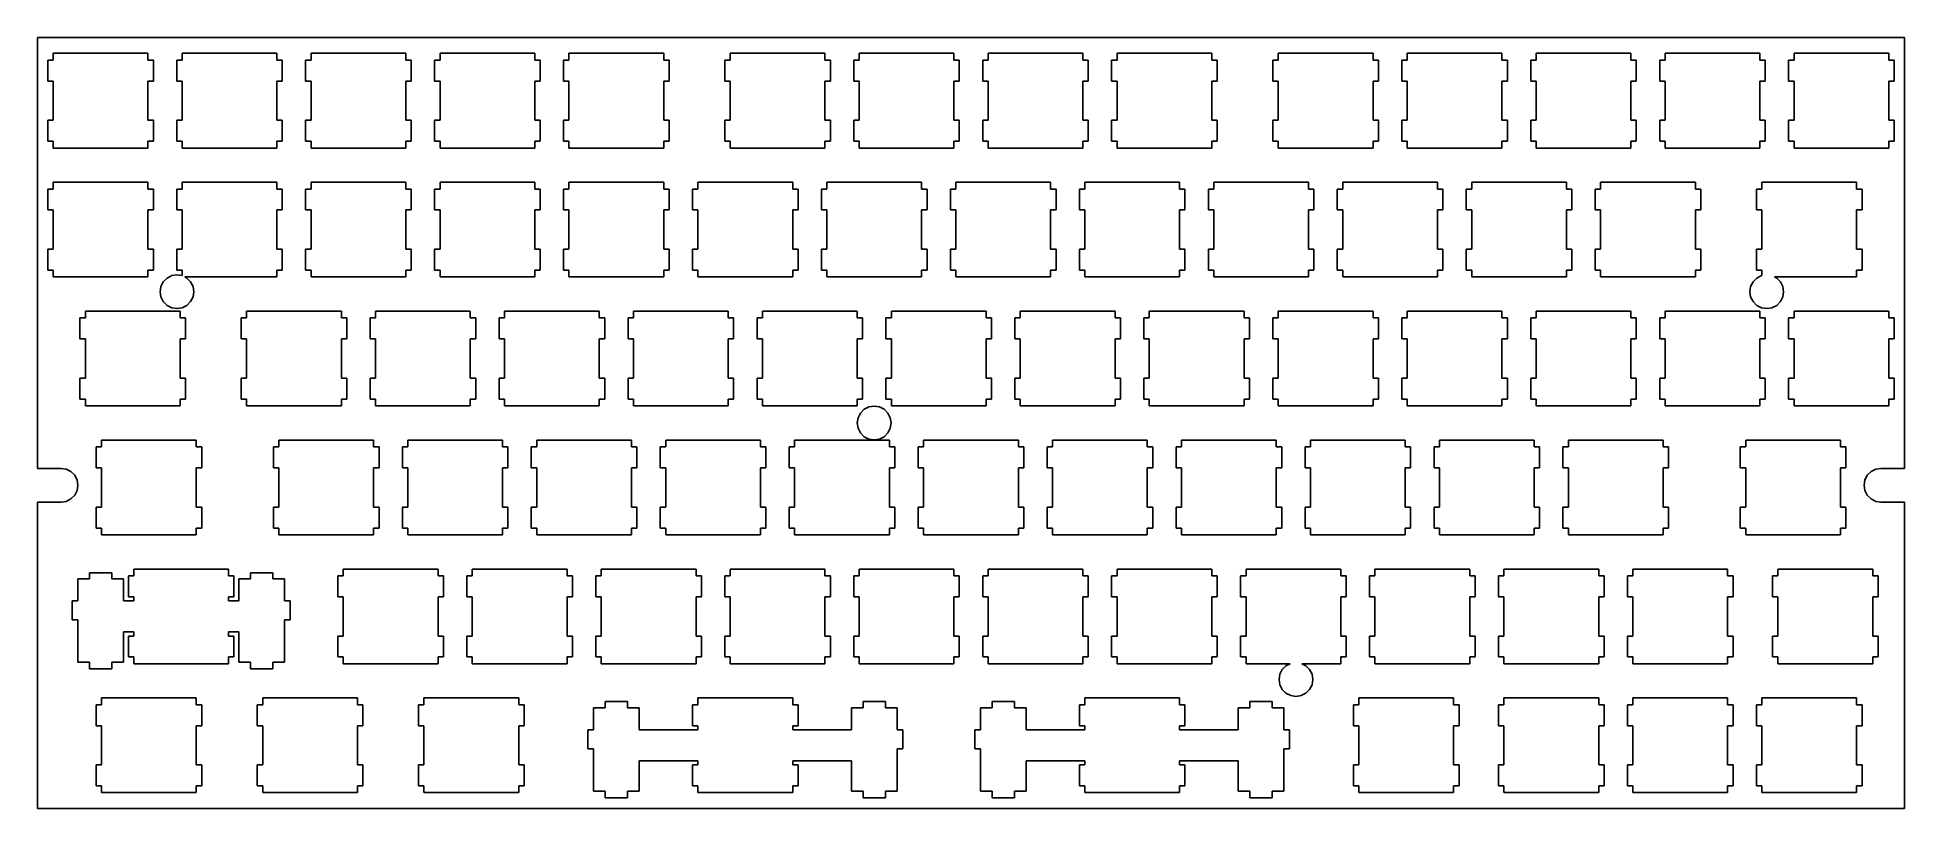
# Model space of a CAD drawing. Extents: x 0 to 276, y 0 to 114.
import ezdxf

# ---------------------------------------------------------------- set-up
doc = ezdxf.new("R2010")
doc.units = 0
doc.layers.get('0').update_dxf_attribs({"linetype": 'CONTINUOUS'})

msp = doc.modelspace()

# ---------------------------------------------------------------- linework, layer by layer
at = {"color": 0}
for p, q in [((0.09508, 50.3686), (0.09508, 114.056)), ((0.09508, 114.056), (275.945, 114.056)), ((275.945, 114.056), (275.945, 50.3671)), ((2.43224, 110.694), (1.6316, 110.694)), ((1.6316, 110.694), (1.6316, 107.594)), ((2.43224, 111.694), (2.43224, 110.694)), ((16.4317, 111.694), (2.43224, 111.694)), ((16.4317, 110.694), (16.4317, 111.694)), ((17.2324, 110.694), (16.4317, 110.694)), ((17.2324, 107.594), (17.2324, 110.694)), ((21.4822, 110.694), (20.6816, 110.694)), ((20.6816, 110.694), (20.6816, 107.594)), ((21.4822, 111.694), (21.4822, 110.694)), ((35.4817, 111.694), (21.4822, 111.694)), ((35.4817, 110.694), (35.4817, 111.694)), ((36.2825, 110.694), (35.4817, 110.694)), ((36.2825, 107.594), (36.2825, 110.694)), ((40.5324, 110.694), (39.7316, 110.694)), ((39.7316, 110.694), (39.7316, 107.594)), ((40.5324, 111.694), (40.5324, 110.694)), ((54.5317, 111.694), (40.5324, 111.694)), ((54.5317, 110.694), (54.5317, 111.694)), ((55.3311, 110.694), (54.5317, 110.694)), ((55.3311, 107.594), (55.3311, 110.694)), ((59.581, 110.694), (58.7816, 110.694)), ((58.7816, 110.694), (58.7816, 107.594)), ((59.581, 111.694), (59.581, 110.694)), ((73.5817, 111.694), (59.581, 111.694)), ((73.5817, 110.694), (73.5817, 111.694)), ((74.3825, 110.694), (73.5817, 110.694)), ((74.3825, 107.594), (74.3825, 110.694)), ((78.6324, 110.694), (77.8316, 110.694)), ((77.8316, 110.694), (77.8316, 107.594)), ((78.6324, 111.694), (78.6324, 110.694)), ((92.6317, 111.694), (78.6324, 111.694)), ((92.6317, 110.694), (92.6317, 111.694)), ((93.4325, 110.694), (92.6317, 110.694)), ((93.4325, 107.594), (93.4325, 110.694)), ((102.445, 110.694), (101.646, 110.694)), ((101.646, 110.694), (101.646, 107.594)), ((102.445, 111.694), (102.445, 110.694)), ((116.444, 111.694), (102.445, 111.694)), ((116.444, 110.694), (116.444, 111.694)), ((117.245, 110.694), (116.444, 110.694)), ((117.245, 107.594), (117.245, 110.694)), ((121.495, 110.694), (120.694, 110.694)), ((120.694, 110.694), (120.694, 107.594)), ((121.495, 111.694), (121.495, 110.694)), ((135.496, 111.694), (121.495, 111.694)), ((135.496, 110.694), (135.496, 111.694)), ((136.295, 110.694), (135.496, 110.694)), ((136.295, 107.594), (136.295, 110.694)), ((140.545, 110.694), (139.746, 110.694)), ((139.746, 110.694), (139.746, 107.594)), ((140.545, 111.694), (140.545, 110.694)), ((154.544, 111.694), (140.545, 111.694)), ((154.544, 110.694), (154.544, 111.694)), ((155.345, 110.694), (154.544, 110.694)), ((155.345, 107.594), (155.345, 110.694)), ((159.595, 110.694), (158.794, 110.694)), ((158.794, 110.694), (158.794, 107.594)), ((159.595, 111.694), (159.595, 110.694)), ((173.596, 111.694), (159.595, 111.694)), ((173.596, 110.694), (173.596, 111.694)), ((174.395, 110.694), (173.596, 110.694)), ((174.395, 107.594), (174.395, 110.694)), ((183.407, 110.694), (182.607, 110.694)), ((182.607, 110.694), (182.607, 107.594)), ((183.407, 111.694), (183.407, 110.694)), ((197.407, 111.694), (183.407, 111.694)), ((197.407, 110.694), (197.407, 111.694)), ((198.206, 110.694), (197.407, 110.694)), ((198.206, 107.594), (198.206, 110.694)), ((202.456, 110.694), (201.657, 110.694)), ((201.657, 110.694), (201.657, 107.594)), ((202.456, 111.694), (202.456, 110.694)), ((216.457, 111.694), (202.456, 111.694)), ((216.457, 110.694), (216.457, 111.694)), ((217.257, 110.694), (216.457, 110.694)), ((217.257, 107.594), (217.257, 110.694)), ((221.507, 110.694), (220.707, 110.694)), ((220.707, 110.694), (220.707, 107.594)), ((221.507, 111.694), (221.507, 110.694)), ((235.507, 111.694), (221.507, 111.694)), ((235.507, 110.694), (235.507, 111.694)), ((236.306, 110.694), (235.507, 110.694)), ((236.306, 107.594), (236.306, 110.694)), ((240.556, 110.694), (239.757, 110.694)), ((239.757, 110.694), (239.757, 107.594)), ((240.556, 111.694), (240.556, 110.694)), ((254.557, 111.694), (240.556, 111.694)), ((254.557, 110.694), (254.557, 111.694)), ((255.356, 110.694), (254.557, 110.694)), ((255.356, 107.594), (255.356, 110.694)), ((259.606, 110.694), (258.807, 110.694)), ((258.807, 110.694), (258.807, 107.594)), ((259.606, 111.694), (259.606, 110.694)), ((273.607, 111.694), (259.606, 111.694)), ((273.607, 110.694), (273.607, 111.694)), ((274.406, 110.694), (273.607, 110.694)), ((274.406, 107.594), (274.406, 110.694)), ((1.6316, 107.594), (2.43224, 107.594)), ((2.43224, 107.594), (2.43224, 101.794)), ((16.4317, 101.794), (16.4317, 107.594)), ((16.4317, 107.594), (17.2324, 107.594)), ((20.6816, 107.594), (21.4822, 107.594)), ((21.4822, 107.594), (21.4822, 101.794)), ((35.4817, 101.794), (35.4817, 107.594)), ((35.4817, 107.594), (36.2825, 107.594)), ((39.7316, 107.594), (40.5324, 107.594)), ((40.5324, 107.594), (40.5324, 101.794)), ((54.5317, 101.794), (54.5317, 107.594)), ((54.5317, 107.594), (55.3311, 107.594)), ((58.7816, 107.594), (59.581, 107.594)), ((59.581, 107.594), (59.581, 101.794)), ((73.5817, 101.794), (73.5817, 107.594)), ((73.5817, 107.594), (74.3825, 107.594)), ((77.8316, 107.594), (78.6324, 107.594)), ((78.6324, 107.594), (78.6324, 101.794)), ((92.6317, 101.794), (92.6317, 107.594)), ((92.6317, 107.594), (93.4325, 107.594)), ((101.646, 107.594), (102.445, 107.594)), ((102.445, 107.594), (102.445, 101.794)), ((116.444, 101.794), (116.444, 107.594)), ((116.444, 107.594), (117.245, 107.594)), ((120.694, 107.594), (121.495, 107.594)), ((121.495, 107.594), (121.495, 101.794)), ((135.496, 101.794), (135.496, 107.594)), ((135.496, 107.594), (136.295, 107.594)), ((139.746, 107.594), (140.545, 107.594)), ((140.545, 107.594), (140.545, 101.794)), ((154.544, 101.794), (154.544, 107.594)), ((154.544, 107.594), (155.345, 107.594)), ((158.794, 107.594), (159.595, 107.594)), ((159.595, 107.594), (159.595, 101.794)), ((173.596, 101.794), (173.596, 107.594)), ((173.596, 107.594), (174.395, 107.594)), ((182.607, 107.594), (183.407, 107.594)), ((183.407, 107.594), (183.407, 101.794)), ((197.407, 101.794), (197.407, 107.594)), ((197.407, 107.594), (198.206, 107.594)), ((201.657, 107.594), (202.456, 107.594)), ((202.456, 107.594), (202.456, 101.794)), ((216.457, 101.794), (216.457, 107.594)), ((216.457, 107.594), (217.257, 107.594)), ((220.707, 107.594), (221.507, 107.594)), ((221.507, 107.594), (221.507, 101.794)), ((235.507, 101.794), (235.507, 107.594)), ((235.507, 107.594), (236.306, 107.594)), ((239.757, 107.594), (240.556, 107.594)), ((240.556, 107.594), (240.556, 101.794)), ((254.557, 101.794), (254.557, 107.594)), ((254.557, 107.594), (255.356, 107.594)), ((258.807, 107.594), (259.606, 107.594)), ((259.606, 107.594), (259.606, 101.794)), ((273.607, 101.794), (273.607, 107.594)), ((273.607, 107.594), (274.406, 107.594)), ((2.43224, 101.794), (1.6316, 101.794)), ((1.6316, 101.794), (1.6316, 98.6938)), ((17.2324, 101.794), (16.4317, 101.794)), ((17.2324, 98.6938), (17.2324, 101.794)), ((21.4822, 101.794), (20.6816, 101.794)), ((20.6816, 101.794), (20.6816, 98.6938)), ((36.2825, 101.794), (35.4817, 101.794)), ((36.2825, 98.6938), (36.2825, 101.794)), ((40.5324, 101.794), (39.7316, 101.794)), ((39.7316, 101.794), (39.7316, 98.6938)), ((55.3311, 101.794), (54.5317, 101.794)), ((55.3311, 98.6938), (55.3311, 101.794)), ((59.581, 101.794), (58.7816, 101.794)), ((58.7816, 101.794), (58.7816, 98.6938)), ((74.3825, 101.794), (73.5817, 101.794)), ((74.3825, 98.6938), (74.3825, 101.794)), ((78.6324, 101.794), (77.8316, 101.794)), ((77.8316, 101.794), (77.8316, 98.6938)), ((93.4325, 101.794), (92.6317, 101.794)), ((93.4325, 98.6938), (93.4325, 101.794)), ((102.445, 101.794), (101.646, 101.794)), ((101.646, 101.794), (101.646, 98.6938)), ((117.245, 101.794), (116.444, 101.794)), ((117.245, 98.6938), (117.245, 101.794)), ((121.495, 101.794), (120.694, 101.794)), ((120.694, 101.794), (120.694, 98.6938)), ((136.295, 101.794), (135.496, 101.794)), ((136.295, 98.6938), (136.295, 101.794)), ((140.545, 101.794), (139.746, 101.794)), ((139.746, 101.794), (139.746, 98.6938)), ((155.345, 101.794), (154.544, 101.794)), ((155.345, 98.6938), (155.345, 101.794)), ((159.595, 101.794), (158.794, 101.794)), ((158.794, 101.794), (158.794, 98.6938)), ((174.395, 101.794), (173.596, 101.794)), ((174.395, 98.6938), (174.395, 101.794)), ((183.407, 101.794), (182.607, 101.794)), ((182.607, 101.794), (182.607, 98.6938)), ((198.206, 101.794), (197.407, 101.794)), ((198.206, 98.6938), (198.206, 101.794)), ((202.456, 101.794), (201.657, 101.794)), ((201.657, 101.794), (201.657, 98.6938)), ((217.257, 101.794), (216.457, 101.794)), ((217.257, 98.6938), (217.257, 101.794)), ((221.507, 101.794), (220.707, 101.794)), ((220.707, 101.794), (220.707, 98.6938)), ((236.306, 101.794), (235.507, 101.794)), ((236.306, 98.6938), (236.306, 101.794)), ((240.556, 101.794), (239.757, 101.794)), ((239.757, 101.794), (239.757, 98.6938)), ((255.356, 101.794), (254.557, 101.794)), ((255.356, 98.6938), (255.356, 101.794)), ((259.606, 101.794), (258.807, 101.794)), ((258.807, 101.794), (258.807, 98.6938)), ((274.406, 101.794), (273.607, 101.794)), ((274.406, 98.6938), (274.406, 101.794)), ((1.6316, 98.6938), (2.43224, 98.6938)), ((2.43224, 98.6938), (2.43224, 97.6947)), ((2.43224, 97.6947), (16.4317, 97.6947)), ((16.4317, 97.6947), (16.4317, 98.6938)), ((16.4317, 98.6938), (17.2324, 98.6938)), ((20.6816, 98.6938), (21.4822, 98.6938)), ((21.4822, 98.6938), (21.4822, 97.6947)), ((21.4822, 97.6947), (35.4817, 97.6947)), ((35.4817, 97.6947), (35.4817, 98.6938)), ((35.4817, 98.6938), (36.2825, 98.6938)), ((39.7316, 98.6938), (40.5324, 98.6938)), ((40.5324, 98.6938), (40.5324, 97.6947)), ((40.5324, 97.6947), (54.5317, 97.6947)), ((54.5317, 97.6947), (54.5317, 98.6938)), ((54.5317, 98.6938), (55.3311, 98.6938)), ((58.7816, 98.6938), (59.581, 98.6938)), ((59.581, 98.6938), (59.581, 97.6947)), ((59.581, 97.6947), (73.5817, 97.6947)), ((73.5817, 97.6947), (73.5817, 98.6938)), ((73.5817, 98.6938), (74.3825, 98.6938)), ((77.8316, 98.6938), (78.6324, 98.6938)), ((78.6324, 98.6938), (78.6324, 97.6947)), ((78.6324, 97.6947), (92.6317, 97.6947)), ((92.6317, 97.6947), (92.6317, 98.6938)), ((92.6317, 98.6938), (93.4325, 98.6938)), ((101.646, 98.6938), (102.445, 98.6938)), ((102.445, 98.6938), (102.445, 97.6947)), ((102.445, 97.6947), (116.444, 97.6947)), ((116.444, 97.6947), (116.444, 98.6938)), ((116.444, 98.6938), (117.245, 98.6938)), ((120.694, 98.6938), (121.495, 98.6938)), ((121.495, 98.6938), (121.495, 97.6947)), ((121.495, 97.6947), (135.496, 97.6947)), ((135.496, 97.6947), (135.496, 98.6938)), ((135.496, 98.6938), (136.295, 98.6938)), ((139.746, 98.6938), (140.545, 98.6938)), ((140.545, 98.6938), (140.545, 97.6947)), ((140.545, 97.6947), (154.544, 97.6947)), ((154.544, 97.6947), (154.544, 98.6938)), ((154.544, 98.6938), (155.345, 98.6938)), ((158.794, 98.6938), (159.595, 98.6938)), ((159.595, 98.6938), (159.595, 97.6947)), ((159.595, 97.6947), (173.596, 97.6947)), ((173.596, 97.6947), (173.596, 98.6938)), ((173.596, 98.6938), (174.395, 98.6938)), ((182.607, 98.6938), (183.407, 98.6938)), ((183.407, 98.6938), (183.407, 97.6947)), ((183.407, 97.6947), (197.407, 97.6947)), ((197.407, 97.6947), (197.407, 98.6938)), ((197.407, 98.6938), (198.206, 98.6938)), ((201.657, 98.6938), (202.456, 98.6938)), ((202.456, 98.6938), (202.456, 97.6947)), ((202.456, 97.6947), (216.457, 97.6947)), ((216.457, 97.6947), (216.457, 98.6938)), ((216.457, 98.6938), (217.257, 98.6938)), ((220.707, 98.6938), (221.507, 98.6938)), ((221.507, 98.6938), (221.507, 97.6947)), ((221.507, 97.6947), (235.507, 97.6947)), ((235.507, 97.6947), (235.507, 98.6938)), ((235.507, 98.6938), (236.306, 98.6938)), ((239.757, 98.6938), (240.556, 98.6938)), ((240.556, 98.6938), (240.556, 97.6947)), ((240.556, 97.6947), (254.557, 97.6947)), ((254.557, 97.6947), (254.557, 98.6938)), ((254.557, 98.6938), (255.356, 98.6938)), ((258.807, 98.6938), (259.606, 98.6938)), ((259.606, 98.6938), (259.606, 97.6947)), ((259.606, 97.6947), (273.607, 97.6947)), ((273.607, 97.6947), (273.607, 98.6938)), ((273.607, 98.6938), (274.406, 98.6938)), ((2.43224, 91.6436), (1.6316, 91.6436)), ((1.6316, 91.6436), (1.6316, 88.5444)), ((2.43224, 92.644), (2.43224, 91.6436)), ((16.4317, 92.644), (2.43224, 92.644)), ((16.4317, 91.6436), (16.4317, 92.644)), ((17.2324, 91.6436), (16.4317, 91.6436)), ((17.2324, 88.5444), (17.2324, 91.6436)), ((21.4822, 91.6436), (20.6816, 91.6436)), ((20.6816, 91.6436), (20.6816, 88.5444)), ((21.4822, 92.644), (21.4822, 91.6436)), ((35.4817, 92.644), (21.4822, 92.644)), ((35.4817, 91.6436), (35.4817, 92.644)), ((36.2825, 91.6436), (35.4817, 91.6436)), ((36.2825, 88.5444), (36.2825, 91.6436)), ((40.5324, 91.6436), (39.7316, 91.6436)), ((39.7316, 91.6436), (39.7316, 88.5444)), ((40.5324, 92.644), (40.5324, 91.6436)), ((54.5317, 92.644), (40.5324, 92.644)), ((54.5317, 91.6436), (54.5317, 92.644)), ((55.3311, 91.6436), (54.5317, 91.6436)), ((55.3311, 88.5444), (55.3311, 91.6436)), ((59.581, 91.6436), (58.7816, 91.6436)), ((58.7816, 91.6436), (58.7816, 88.5444)), ((59.581, 92.644), (59.581, 91.6436)), ((73.5817, 92.644), (59.581, 92.644)), ((73.5817, 91.6436), (73.5817, 92.644)), ((74.3825, 91.6436), (73.5817, 91.6436)), ((74.3825, 88.5444), (74.3825, 91.6436)), ((78.6324, 91.6436), (77.8316, 91.6436)), ((77.8316, 91.6436), (77.8316, 88.5444)), ((78.6324, 92.644), (78.6324, 91.6436)), ((92.6317, 92.644), (78.6324, 92.644)), ((92.6317, 91.6436), (92.6317, 92.644)), ((93.4325, 91.6436), (92.6317, 91.6436)), ((93.4325, 88.5444), (93.4325, 91.6436)), ((97.6824, 91.6436), (96.8816, 91.6436)), ((96.8816, 91.6436), (96.8816, 88.5444)), ((97.6824, 92.644), (97.6824, 91.6436)), ((111.682, 92.644), (97.6824, 92.644)), ((111.682, 91.6436), (111.682, 92.644)), ((112.482, 91.6436), (111.682, 91.6436)), ((112.482, 88.5444), (112.482, 91.6436)), ((116.732, 91.6436), (115.932, 91.6436)), ((115.932, 91.6436), (115.932, 88.5444)), ((116.732, 92.644), (116.732, 91.6436)), ((130.732, 92.644), (116.732, 92.644)), ((130.732, 91.6436), (130.732, 92.644)), ((131.532, 91.6436), (130.732, 91.6436)), ((131.532, 88.5444), (131.532, 91.6436)), ((135.782, 91.6436), (134.982, 91.6436)), ((134.982, 91.6436), (134.982, 88.5444)), ((135.782, 92.644), (135.782, 91.6436)), ((149.782, 92.644), (135.782, 92.644)), ((149.782, 91.6436), (149.782, 92.644)), ((150.581, 91.6436), (149.782, 91.6436)), ((150.581, 88.5444), (150.581, 91.6436)), ((154.831, 91.6436), (154.032, 91.6436)), ((154.032, 91.6436), (154.032, 88.5444)), ((154.831, 92.644), (154.831, 91.6436)), ((168.832, 92.644), (154.831, 92.644)), ((168.832, 91.6436), (168.832, 92.644)), ((169.632, 91.6436), (168.832, 91.6436)), ((169.632, 88.5444), (169.632, 91.6436)), ((173.882, 91.6436), (173.082, 91.6436)), ((173.082, 91.6436), (173.082, 88.5444)), ((173.882, 92.644), (173.882, 91.6436)), ((187.882, 92.644), (173.882, 92.644)), ((187.882, 91.6436), (187.882, 92.644)), ((188.681, 91.6436), (187.882, 91.6436)), ((188.681, 88.5444), (188.681, 91.6436)), ((192.931, 91.6436), (192.132, 91.6436)), ((192.132, 91.6436), (192.132, 88.5444)), ((192.931, 92.644), (192.931, 91.6436)), ((206.932, 92.644), (192.931, 92.644)), ((206.932, 91.6436), (206.932, 92.644)), ((207.732, 91.6436), (206.932, 91.6436)), ((207.732, 88.5444), (207.732, 91.6436)), ((211.982, 91.6436), (211.182, 91.6436)), ((211.182, 91.6436), (211.182, 88.5444)), ((211.982, 92.644), (211.982, 91.6436)), ((225.982, 92.644), (211.982, 92.644)), ((225.982, 91.6436), (225.982, 92.644)), ((226.782, 91.6436), (225.982, 91.6436)), ((226.782, 88.5444), (226.782, 91.6436)), ((231.032, 91.6436), (230.232, 91.6436)), ((230.232, 91.6436), (230.232, 88.5444)), ((231.032, 92.644), (231.032, 91.6436)), ((245.032, 92.644), (231.032, 92.644)), ((245.032, 91.6436), (245.032, 92.644)), ((245.831, 91.6436), (245.032, 91.6436)), ((245.831, 88.5444), (245.831, 91.6436)), ((254.845, 91.6436), (254.044, 91.6436)), ((254.044, 91.6436), (254.044, 88.5444)), ((254.845, 92.644), (254.845, 91.6436)), ((268.844, 92.644), (254.845, 92.644)), ((268.844, 91.6436), (268.844, 92.644)), ((269.645, 91.6436), (268.844, 91.6436)), ((269.645, 88.5444), (269.645, 91.6436)), ((1.6316, 88.5444), (2.43224, 88.5444)), ((2.43224, 88.5444), (2.43224, 82.7444)), ((16.4317, 82.7444), (16.4317, 88.5444)), ((16.4317, 88.5444), (17.2324, 88.5444)), ((20.6816, 88.5444), (21.4822, 88.5444)), ((21.4822, 88.5444), (21.4822, 82.7444)), ((35.4817, 82.7444), (35.4817, 88.5444)), ((35.4817, 88.5444), (36.2825, 88.5444)), ((39.7316, 88.5444), (40.5324, 88.5444)), ((40.5324, 88.5444), (40.5324, 82.7444)), ((54.5317, 82.7444), (54.5317, 88.5444)), ((54.5317, 88.5444), (55.3311, 88.5444)), ((58.7816, 88.5444), (59.581, 88.5444)), ((59.581, 88.5444), (59.581, 82.7444)), ((73.5817, 82.7444), (73.5817, 88.5444)), ((73.5817, 88.5444), (74.3825, 88.5444)), ((77.8316, 88.5444), (78.6324, 88.5444)), ((78.6324, 88.5444), (78.6324, 82.7444)), ((92.6317, 82.7444), (92.6317, 88.5444)), ((92.6317, 88.5444), (93.4325, 88.5444)), ((96.8816, 88.5444), (97.6824, 88.5444)), ((97.6824, 88.5444), (97.6824, 82.7444)), ((111.682, 82.7444), (111.682, 88.5444)), ((111.682, 88.5444), (112.482, 88.5444)), ((115.932, 88.5444), (116.732, 88.5444)), ((116.732, 88.5444), (116.732, 82.7444)), ((130.732, 82.7444), (130.732, 88.5444)), ((130.732, 88.5444), (131.532, 88.5444)), ((134.982, 88.5444), (135.782, 88.5444)), ((135.782, 88.5444), (135.782, 82.7444)), ((149.782, 82.7444), (149.782, 88.5444)), ((149.782, 88.5444), (150.581, 88.5444)), ((154.032, 88.5444), (154.831, 88.5444)), ((154.831, 88.5444), (154.831, 82.7444)), ((168.832, 82.7444), (168.832, 88.5444)), ((168.832, 88.5444), (169.632, 88.5444)), ((173.082, 88.5444), (173.882, 88.5444)), ((173.882, 88.5444), (173.882, 82.7444)), ((187.882, 82.7444), (187.882, 88.5444)), ((187.882, 88.5444), (188.681, 88.5444)), ((192.132, 88.5444), (192.931, 88.5444)), ((192.931, 88.5444), (192.931, 82.7444)), ((206.932, 82.7444), (206.932, 88.5444)), ((206.932, 88.5444), (207.732, 88.5444)), ((211.182, 88.5444), (211.982, 88.5444)), ((211.982, 88.5444), (211.982, 82.7444)), ((225.982, 82.7444), (225.982, 88.5444)), ((225.982, 88.5444), (226.782, 88.5444)), ((230.232, 88.5444), (231.032, 88.5444)), ((231.032, 88.5444), (231.032, 82.7444)), ((245.032, 82.7444), (245.032, 88.5444)), ((245.032, 88.5444), (245.831, 88.5444)), ((254.044, 88.5444), (254.845, 88.5444)), ((254.845, 88.5444), (254.845, 82.7444)), ((268.844, 82.7444), (268.844, 88.5444)), ((268.844, 88.5444), (269.645, 88.5444)), ((2.43224, 82.7444), (1.6316, 82.7444)), ((1.6316, 82.7444), (1.6316, 79.6438)), ((17.2324, 82.7444), (16.4317, 82.7444)), ((17.2324, 79.6438), (17.2324, 82.7444)), ((21.4822, 82.7444), (20.6816, 82.7444)), ((20.6816, 82.7444), (20.6816, 79.6438)), ((36.2825, 82.7444), (35.4817, 82.7444)), ((36.2825, 79.6438), (36.2825, 82.7444)), ((40.5324, 82.7444), (39.7316, 82.7444)), ((39.7316, 82.7444), (39.7316, 79.6438)), ((55.3311, 82.7444), (54.5317, 82.7444)), ((55.3311, 79.6438), (55.3311, 82.7444)), ((59.581, 82.7444), (58.7816, 82.7444)), ((58.7816, 82.7444), (58.7816, 79.6438)), ((74.3825, 82.7444), (73.5817, 82.7444)), ((74.3825, 79.6438), (74.3825, 82.7444)), ((78.6324, 82.7444), (77.8316, 82.7444)), ((77.8316, 82.7444), (77.8316, 79.6438)), ((93.4325, 82.7444), (92.6317, 82.7444)), ((93.4325, 79.6438), (93.4325, 82.7444)), ((97.6824, 82.7444), (96.8816, 82.7444)), ((96.8816, 82.7444), (96.8816, 79.6438)), ((112.482, 82.7444), (111.682, 82.7444)), ((112.482, 79.6438), (112.482, 82.7444)), ((116.732, 82.7444), (115.932, 82.7444)), ((115.932, 82.7444), (115.932, 79.6438)), ((131.532, 82.7444), (130.732, 82.7444)), ((131.532, 79.6438), (131.532, 82.7444)), ((135.782, 82.7444), (134.982, 82.7444)), ((134.982, 82.7444), (134.982, 79.6438)), ((150.581, 82.7444), (149.782, 82.7444)), ((150.581, 79.6438), (150.581, 82.7444)), ((154.831, 82.7444), (154.032, 82.7444)), ((154.032, 82.7444), (154.032, 79.6438)), ((169.632, 82.7444), (168.832, 82.7444)), ((169.632, 79.6438), (169.632, 82.7444)), ((173.882, 82.7444), (173.082, 82.7444)), ((173.082, 82.7444), (173.082, 79.6438)), ((188.681, 82.7444), (187.882, 82.7444)), ((188.681, 79.6438), (188.681, 82.7444)), ((192.931, 82.7444), (192.132, 82.7444)), ((192.132, 82.7444), (192.132, 79.6438)), ((207.732, 82.7444), (206.932, 82.7444)), ((207.732, 79.6438), (207.732, 82.7444)), ((211.982, 82.7444), (211.182, 82.7444)), ((211.182, 82.7444), (211.182, 79.6438)), ((226.782, 82.7444), (225.982, 82.7444)), ((226.782, 79.6438), (226.782, 82.7444)), ((231.032, 82.7444), (230.232, 82.7444)), ((230.232, 82.7444), (230.232, 79.6438)), ((245.831, 82.7444), (245.032, 82.7444)), ((245.831, 79.6438), (245.831, 82.7444)), ((254.845, 82.7444), (254.044, 82.7444)), ((254.044, 82.7444), (254.044, 79.6438)), ((269.645, 82.7444), (268.844, 82.7444)), ((269.645, 79.6438), (269.645, 82.7444)), ((1.6316, 79.6438), (2.43224, 79.6438)), ((2.43224, 79.6438), (2.43224, 78.6447)), ((2.43224, 78.6447), (16.4317, 78.6447)), ((16.4317, 78.6447), (16.4317, 79.6438)), ((16.4317, 79.6438), (17.2324, 79.6438)), ((18.3417, 77.2418), (18.2204, 76.4674)), ((18.6972, 77.9378), (18.3417, 77.2418)), ((19.2512, 78.4916), (18.6972, 77.9378)), ((19.9471, 78.8458), (19.2512, 78.4916)), ((20.7202, 78.9672), (19.9471, 78.8458)), ((20.6816, 79.6438), (21.4822, 79.6438)), ((21.4822, 78.8487), (20.7202, 78.9672)), ((21.4822, 79.6438), (21.4822, 78.8487)), ((22.1892, 78.4916), (21.8888, 78.6447)), ((21.8888, 78.6447), (35.4817, 78.6447)), ((22.7432, 77.9378), (22.1892, 78.4916)), ((23.0987, 77.2418), (22.7432, 77.9378)), ((23.2199, 76.4674), (23.0987, 77.2418)), ((35.4817, 78.6447), (35.4817, 79.6438)), ((35.4817, 79.6438), (36.2825, 79.6438)), ((39.7316, 79.6438), (40.5324, 79.6438)), ((40.5324, 79.6438), (40.5324, 78.6447)), ((40.5324, 78.6447), (54.5317, 78.6447)), ((54.5317, 78.6447), (54.5317, 79.6438)), ((54.5317, 79.6438), (55.3311, 79.6438)), ((58.7816, 79.6438), (59.581, 79.6438)), ((59.581, 79.6438), (59.581, 78.6447)), ((59.581, 78.6447), (73.5817, 78.6447)), ((73.5817, 78.6447), (73.5817, 79.6438)), ((73.5817, 79.6438), (74.3825, 79.6438)), ((77.8316, 79.6438), (78.6324, 79.6438)), ((78.6324, 79.6438), (78.6324, 78.6447)), ((78.6324, 78.6447), (92.6317, 78.6447)), ((92.6317, 78.6447), (92.6317, 79.6438)), ((92.6317, 79.6438), (93.4325, 79.6438)), ((96.8816, 79.6438), (97.6824, 79.6438)), ((97.6824, 79.6438), (97.6824, 78.6447)), ((97.6824, 78.6447), (111.682, 78.6447)), ((111.682, 78.6447), (111.682, 79.6438)), ((111.682, 79.6438), (112.482, 79.6438)), ((115.932, 79.6438), (116.732, 79.6438)), ((116.732, 79.6438), (116.732, 78.6447)), ((116.732, 78.6447), (130.732, 78.6447)), ((130.732, 78.6447), (130.732, 79.6438)), ((130.732, 79.6438), (131.532, 79.6438)), ((134.982, 79.6438), (135.782, 79.6438)), ((135.782, 79.6438), (135.782, 78.6447)), ((135.782, 78.6447), (149.782, 78.6447)), ((149.782, 78.6447), (149.782, 79.6438)), ((149.782, 79.6438), (150.581, 79.6438)), ((154.032, 79.6438), (154.831, 79.6438)), ((154.831, 79.6438), (154.831, 78.6447)), ((154.831, 78.6447), (168.832, 78.6447)), ((168.832, 78.6447), (168.832, 79.6438)), ((168.832, 79.6438), (169.632, 79.6438)), ((173.082, 79.6438), (173.882, 79.6438)), ((173.882, 79.6438), (173.882, 78.6447)), ((173.882, 78.6447), (187.882, 78.6447)), ((187.882, 78.6447), (187.882, 79.6438)), ((187.882, 79.6438), (188.681, 79.6438)), ((192.132, 79.6438), (192.931, 79.6438)), ((192.931, 79.6438), (192.931, 78.6447)), ((192.931, 78.6447), (206.932, 78.6447)), ((206.932, 78.6447), (206.932, 79.6438)), ((206.932, 79.6438), (207.732, 79.6438)), ((211.182, 79.6438), (211.982, 79.6438)), ((211.982, 79.6438), (211.982, 78.6447)), ((211.982, 78.6447), (225.982, 78.6447)), ((225.982, 78.6447), (225.982, 79.6438)), ((225.982, 79.6438), (226.782, 79.6438)), ((230.232, 79.6438), (231.032, 79.6438)), ((231.032, 79.6438), (231.032, 78.6447)), ((231.032, 78.6447), (245.032, 78.6447)), ((245.032, 78.6447), (245.032, 79.6438)), ((245.032, 79.6438), (245.831, 79.6438)), ((253.19, 77.2418), (253.07, 76.4674)), ((253.547, 77.9378), (253.19, 77.2418)), ((254.099, 78.4916), (253.547, 77.9378)), ((254.044, 79.6438), (254.845, 79.6438)), ((254.797, 78.8458), (254.099, 78.4916)), ((254.845, 78.8539), (254.797, 78.8458)), ((254.845, 79.6438), (254.845, 78.8539)), ((257.038, 78.4916), (256.738, 78.6447)), ((256.738, 78.6447), (268.844, 78.6447)), ((257.593, 77.9378), (257.038, 78.4916)), ((257.947, 77.2418), (257.593, 77.9378)), ((258.069, 76.4674), (257.947, 77.2418)), ((268.844, 78.6447), (268.844, 79.6438)), ((268.844, 79.6438), (269.645, 79.6438)), ((18.2204, 76.4674), (18.3417, 75.6955)), ((18.3417, 75.6955), (18.6972, 74.9984)), ((18.6972, 74.9984), (19.2512, 74.4456)), ((22.1892, 74.4456), (22.7432, 74.9984)), ((22.7432, 74.9984), (23.0987, 75.6955)), ((23.0987, 75.6955), (23.2199, 76.4674)), ((253.07, 76.4674), (253.19, 75.6955)), ((253.19, 75.6955), (253.547, 74.9984)), ((253.547, 74.9984), (254.099, 74.4456)), ((257.038, 74.4456), (257.593, 74.9984)), ((257.593, 74.9984), (257.947, 75.6955)), ((257.947, 75.6955), (258.069, 76.4674)), ((7.19473, 72.5936), (6.39547, 72.5936)), ((6.39547, 72.5936), (6.39547, 69.4944)), ((7.19473, 73.5926), (7.19473, 72.5936)), ((21.1956, 73.5926), (7.19473, 73.5926)), ((19.2512, 74.4456), (19.9471, 74.0904)), ((19.9471, 74.0904), (20.7202, 73.9676)), ((20.7202, 73.9676), (21.4933, 74.0904)), ((21.1956, 72.5936), (21.1956, 73.5926)), ((21.9949, 72.5936), (21.1956, 72.5936)), ((21.4933, 74.0904), (22.1892, 74.4456)), ((21.9949, 69.4944), (21.9949, 72.5936)), ((31.0059, 72.5936), (30.2066, 72.5936)), ((30.2066, 72.5936), (30.2066, 69.4944)), ((31.0059, 73.5926), (31.0059, 72.5936)), ((45.0067, 73.5926), (31.0059, 73.5926)), ((45.0067, 72.5936), (45.0067, 73.5926)), ((45.8075, 72.5936), (45.0067, 72.5936)), ((45.8075, 69.4944), (45.8075, 72.5936)), ((50.0574, 72.5936), (49.2566, 72.5936)), ((49.2566, 72.5936), (49.2566, 69.4944)), ((50.0574, 73.5926), (50.0574, 72.5936)), ((64.0567, 73.5926), (50.0574, 73.5926)), ((64.0567, 72.5936), (64.0567, 73.5926)), ((64.8575, 72.5936), (64.0567, 72.5936)), ((64.8575, 69.4944), (64.8575, 72.5936)), ((69.1074, 72.5936), (68.3066, 72.5936)), ((68.3066, 72.5936), (68.3066, 69.4944)), ((69.1074, 73.5926), (69.1074, 72.5936)), ((83.1067, 73.5926), (69.1074, 73.5926)), ((83.1067, 72.5936), (83.1067, 73.5926)), ((83.9075, 72.5936), (83.1067, 72.5936)), ((83.9075, 69.4944), (83.9075, 72.5936)), ((88.1574, 72.5936), (87.3566, 72.5936)), ((87.3566, 72.5936), (87.3566, 69.4944)), ((88.1574, 73.5926), (88.1574, 72.5936)), ((102.157, 73.5926), (88.1574, 73.5926)), ((102.157, 72.5936), (102.157, 73.5926)), ((102.956, 72.5936), (102.157, 72.5936)), ((102.956, 69.4944), (102.956, 72.5936)), ((107.206, 72.5936), (106.407, 72.5936)), ((106.407, 72.5936), (106.407, 69.4944)), ((107.206, 73.5926), (107.206, 72.5936)), ((121.207, 73.5926), (107.206, 73.5926)), ((121.207, 72.5936), (121.207, 73.5926)), ((122.007, 72.5936), (121.207, 72.5936)), ((122.007, 69.4944), (122.007, 72.5936)), ((126.257, 72.5936), (125.457, 72.5936)), ((125.457, 72.5936), (125.457, 69.4944)), ((126.257, 73.5926), (126.257, 72.5936)), ((140.257, 73.5926), (126.257, 73.5926)), ((140.257, 72.5936), (140.257, 73.5926)), ((141.056, 72.5936), (140.257, 72.5936)), ((141.056, 69.4944), (141.056, 72.5936)), ((145.306, 72.5936), (144.507, 72.5936)), ((144.507, 72.5936), (144.507, 69.4944)), ((145.306, 73.5926), (145.306, 72.5936)), ((159.307, 73.5926), (145.306, 73.5926)), ((159.307, 72.5936), (159.307, 73.5926)), ((160.107, 72.5936), (159.307, 72.5936)), ((160.107, 69.4944), (160.107, 72.5936)), ((164.357, 72.5936), (163.557, 72.5936)), ((163.557, 72.5936), (163.557, 69.4944)), ((164.357, 73.5926), (164.357, 72.5936)), ((178.357, 73.5926), (164.357, 73.5926)), ((178.357, 72.5936), (178.357, 73.5926)), ((179.157, 72.5936), (178.357, 72.5936)), ((179.157, 69.4944), (179.157, 72.5936)), ((183.407, 72.5936), (182.607, 72.5936)), ((182.607, 72.5936), (182.607, 69.4944)), ((183.407, 73.5926), (183.407, 72.5936)), ((197.407, 73.5926), (183.407, 73.5926)), ((197.407, 72.5936), (197.407, 73.5926)), ((198.206, 72.5936), (197.407, 72.5936)), ((198.206, 69.4944), (198.206, 72.5936)), ((202.456, 72.5936), (201.657, 72.5936)), ((201.657, 72.5936), (201.657, 69.4944)), ((202.456, 73.5926), (202.456, 72.5936)), ((216.457, 73.5926), (202.456, 73.5926)), ((216.457, 72.5936), (216.457, 73.5926)), ((217.257, 72.5936), (216.457, 72.5936)), ((217.257, 69.4944), (217.257, 72.5936)), ((221.507, 72.5936), (220.707, 72.5936)), ((220.707, 72.5936), (220.707, 69.4944)), ((221.507, 73.5926), (221.507, 72.5936)), ((235.507, 73.5926), (221.507, 73.5926)), ((235.507, 72.5936), (235.507, 73.5926)), ((236.306, 72.5936), (235.507, 72.5936)), ((236.306, 69.4944), (236.306, 72.5936)), ((240.556, 72.5936), (239.757, 72.5936)), ((239.757, 72.5936), (239.757, 69.4944)), ((240.556, 73.5926), (240.556, 72.5936)), ((254.557, 73.5926), (240.556, 73.5926)), ((254.099, 74.4456), (254.797, 74.0904)), ((254.557, 72.5936), (254.557, 73.5926)), ((255.356, 72.5936), (254.557, 72.5936)), ((254.797, 74.0904), (255.57, 73.9676)), ((255.356, 69.4944), (255.356, 72.5936)), ((255.57, 73.9676), (256.343, 74.0904)), ((256.343, 74.0904), (257.038, 74.4456)), ((259.606, 72.5936), (258.807, 72.5936)), ((258.807, 72.5936), (258.807, 69.4944)), ((259.606, 73.5926), (259.606, 72.5936)), ((273.607, 73.5926), (259.606, 73.5926)), ((273.607, 72.5936), (273.607, 73.5926)), ((274.406, 72.5936), (273.607, 72.5936)), ((274.406, 69.4944), (274.406, 72.5936)), ((6.39547, 69.4944), (7.19473, 69.4944)), ((7.19473, 69.4944), (7.19473, 63.693)), ((21.1956, 63.693), (21.1956, 69.4944)), ((21.1956, 69.4944), (21.9949, 69.4944)), ((30.2066, 69.4944), (31.0059, 69.4944)), ((31.0059, 69.4944), (31.0059, 63.693)), ((45.0067, 63.693), (45.0067, 69.4944)), ((45.0067, 69.4944), (45.8075, 69.4944)), ((49.2566, 69.4944), (50.0574, 69.4944)), ((50.0574, 69.4944), (50.0574, 63.693)), ((64.0567, 63.693), (64.0567, 69.4944)), ((64.0567, 69.4944), (64.8575, 69.4944)), ((68.3066, 69.4944), (69.1074, 69.4944)), ((69.1074, 69.4944), (69.1074, 63.693)), ((83.1067, 63.693), (83.1067, 69.4944)), ((83.1067, 69.4944), (83.9075, 69.4944)), ((87.3566, 69.4944), (88.1574, 69.4944)), ((88.1574, 69.4944), (88.1574, 63.693)), ((102.157, 63.693), (102.157, 69.4944)), ((102.157, 69.4944), (102.956, 69.4944)), ((106.407, 69.4944), (107.206, 69.4944)), ((107.206, 69.4944), (107.206, 63.693)), ((121.207, 63.693), (121.207, 69.4944)), ((121.207, 69.4944), (122.007, 69.4944)), ((125.457, 69.4944), (126.257, 69.4944)), ((126.257, 69.4944), (126.257, 63.693)), ((140.257, 63.693), (140.257, 69.4944)), ((140.257, 69.4944), (141.056, 69.4944)), ((144.507, 69.4944), (145.306, 69.4944)), ((145.306, 69.4944), (145.306, 63.693)), ((159.307, 63.693), (159.307, 69.4944)), ((159.307, 69.4944), (160.107, 69.4944)), ((163.557, 69.4944), (164.357, 69.4944)), ((164.357, 69.4944), (164.357, 63.693)), ((178.357, 63.693), (178.357, 69.4944)), ((178.357, 69.4944), (179.157, 69.4944)), ((182.607, 69.4944), (183.407, 69.4944)), ((183.407, 69.4944), (183.407, 63.693)), ((197.407, 63.693), (197.407, 69.4944)), ((197.407, 69.4944), (198.206, 69.4944)), ((201.657, 69.4944), (202.456, 69.4944)), ((202.456, 69.4944), (202.456, 63.693)), ((216.457, 63.693), (216.457, 69.4944)), ((216.457, 69.4944), (217.257, 69.4944)), ((220.707, 69.4944), (221.507, 69.4944)), ((221.507, 69.4944), (221.507, 63.693)), ((235.507, 63.693), (235.507, 69.4944)), ((235.507, 69.4944), (236.306, 69.4944)), ((239.757, 69.4944), (240.556, 69.4944)), ((240.556, 69.4944), (240.556, 63.693)), ((254.557, 63.693), (254.557, 69.4944)), ((254.557, 69.4944), (255.356, 69.4944)), ((258.807, 69.4944), (259.606, 69.4944)), ((259.606, 69.4944), (259.606, 63.693)), ((273.607, 63.693), (273.607, 69.4944)), ((273.607, 69.4944), (274.406, 69.4944)), ((7.19473, 63.693), (6.39547, 63.693)), ((6.39547, 63.693), (6.39547, 60.5938)), ((21.9949, 63.693), (21.1956, 63.693)), ((21.9949, 60.5938), (21.9949, 63.693)), ((31.0059, 63.693), (30.2066, 63.693)), ((30.2066, 63.693), (30.2066, 60.5938)), ((45.8075, 63.693), (45.0067, 63.693)), ((45.8075, 60.5938), (45.8075, 63.693)), ((50.0574, 63.693), (49.2566, 63.693)), ((49.2566, 63.693), (49.2566, 60.5938)), ((64.8575, 63.693), (64.0567, 63.693)), ((64.8575, 60.5938), (64.8575, 63.693)), ((69.1074, 63.693), (68.3066, 63.693)), ((68.3066, 63.693), (68.3066, 60.5938)), ((83.9075, 63.693), (83.1067, 63.693)), ((83.9075, 60.5938), (83.9075, 63.693)), ((88.1574, 63.693), (87.3566, 63.693)), ((87.3566, 63.693), (87.3566, 60.5938)), ((102.956, 63.693), (102.157, 63.693)), ((102.956, 60.5938), (102.956, 63.693)), ((107.206, 63.693), (106.407, 63.693)), ((106.407, 63.693), (106.407, 60.5938)), ((122.007, 63.693), (121.207, 63.693)), ((122.007, 60.5938), (122.007, 63.693)), ((126.257, 63.693), (125.457, 63.693)), ((125.457, 63.693), (125.457, 60.5938)), ((141.056, 63.693), (140.257, 63.693)), ((141.056, 60.5938), (141.056, 63.693)), ((145.306, 63.693), (144.507, 63.693)), ((144.507, 63.693), (144.507, 60.5938)), ((160.107, 63.693), (159.307, 63.693)), ((160.107, 60.5938), (160.107, 63.693)), ((164.357, 63.693), (163.557, 63.693)), ((163.557, 63.693), (163.557, 60.5938)), ((179.157, 63.693), (178.357, 63.693)), ((179.157, 60.5938), (179.157, 63.693)), ((183.407, 63.693), (182.607, 63.693)), ((182.607, 63.693), (182.607, 60.5938)), ((198.206, 63.693), (197.407, 63.693)), ((198.206, 60.5938), (198.206, 63.693)), ((202.456, 63.693), (201.657, 63.693)), ((201.657, 63.693), (201.657, 60.5938)), ((217.257, 63.693), (216.457, 63.693)), ((217.257, 60.5938), (217.257, 63.693)), ((221.507, 63.693), (220.707, 63.693)), ((220.707, 63.693), (220.707, 60.5938)), ((236.306, 63.693), (235.507, 63.693)), ((236.306, 60.5938), (236.306, 63.693)), ((240.556, 63.693), (239.757, 63.693)), ((239.757, 63.693), (239.757, 60.5938)), ((255.356, 63.693), (254.557, 63.693)), ((255.356, 60.5938), (255.356, 63.693)), ((259.606, 63.693), (258.807, 63.693)), ((258.807, 63.693), (258.807, 60.5938)), ((274.406, 63.693), (273.607, 63.693)), ((274.406, 60.5938), (274.406, 63.693)), ((6.39547, 60.5938), (7.19473, 60.5938)), ((7.19473, 60.5938), (7.19473, 59.5933)), ((7.19473, 59.5933), (21.1956, 59.5933)), ((21.1956, 59.5933), (21.1956, 60.5938)), ((21.1956, 60.5938), (21.9949, 60.5938)), ((30.2066, 60.5938), (31.0059, 60.5938)), ((31.0059, 60.5938), (31.0059, 59.5933)), ((31.0059, 59.5933), (45.0067, 59.5933)), ((45.0067, 59.5933), (45.0067, 60.5938)), ((45.0067, 60.5938), (45.8075, 60.5938)), ((49.2566, 60.5938), (50.0574, 60.5938)), ((50.0574, 60.5938), (50.0574, 59.5933)), ((50.0574, 59.5933), (64.0567, 59.5933)), ((64.0567, 59.5933), (64.0567, 60.5938)), ((64.0567, 60.5938), (64.8575, 60.5938)), ((68.3066, 60.5938), (69.1074, 60.5938)), ((69.1074, 60.5938), (69.1074, 59.5933)), ((69.1074, 59.5933), (83.1067, 59.5933)), ((83.1067, 59.5933), (83.1067, 60.5938)), ((83.1067, 60.5938), (83.9075, 60.5938)), ((87.3566, 60.5938), (88.1574, 60.5938)), ((88.1574, 60.5938), (88.1574, 59.5933)), ((88.1574, 59.5933), (102.157, 59.5933)), ((102.157, 59.5933), (102.157, 60.5938)), ((102.157, 60.5938), (102.956, 60.5938)), ((106.407, 60.5938), (107.206, 60.5938)), ((107.206, 60.5938), (107.206, 59.5933)), ((107.206, 59.5933), (121.207, 59.5933)), ((121.207, 59.5933), (121.207, 60.5938)), ((121.207, 60.5938), (122.007, 60.5938)), ((121.697, 58.5378), (121.342, 57.8404)), ((122.251, 59.0903), (121.697, 58.5378)), ((122.947, 59.4459), (122.251, 59.0903)), ((123.72, 59.5683), (122.947, 59.4459)), ((124.494, 59.4459), (123.72, 59.5683)), ((125.188, 59.0903), (124.494, 59.4459)), ((125.743, 58.5378), (125.188, 59.0903)), ((125.457, 60.5938), (126.257, 60.5938)), ((126.097, 57.8404), (125.743, 58.5378)), ((126.257, 60.5938), (126.257, 59.5933)), ((126.257, 59.5933), (140.257, 59.5933)), ((140.257, 59.5933), (140.257, 60.5938)), ((140.257, 60.5938), (141.056, 60.5938)), ((144.507, 60.5938), (145.306, 60.5938)), ((145.306, 60.5938), (145.306, 59.5933)), ((145.306, 59.5933), (159.307, 59.5933)), ((159.307, 59.5933), (159.307, 60.5938)), ((159.307, 60.5938), (160.107, 60.5938)), ((163.557, 60.5938), (164.357, 60.5938)), ((164.357, 60.5938), (164.357, 59.5933)), ((164.357, 59.5933), (178.357, 59.5933)), ((178.357, 59.5933), (178.357, 60.5938)), ((178.357, 60.5938), (179.157, 60.5938)), ((182.607, 60.5938), (183.407, 60.5938)), ((183.407, 60.5938), (183.407, 59.5933)), ((183.407, 59.5933), (197.407, 59.5933)), ((197.407, 59.5933), (197.407, 60.5938)), ((197.407, 60.5938), (198.206, 60.5938)), ((201.657, 60.5938), (202.456, 60.5938)), ((202.456, 60.5938), (202.456, 59.5933)), ((202.456, 59.5933), (216.457, 59.5933)), ((216.457, 59.5933), (216.457, 60.5938)), ((216.457, 60.5938), (217.257, 60.5938)), ((220.707, 60.5938), (221.507, 60.5938)), ((221.507, 60.5938), (221.507, 59.5933)), ((221.507, 59.5933), (235.507, 59.5933)), ((235.507, 59.5933), (235.507, 60.5938)), ((235.507, 60.5938), (236.306, 60.5938)), ((239.757, 60.5938), (240.556, 60.5938)), ((240.556, 60.5938), (240.556, 59.5933)), ((240.556, 59.5933), (254.557, 59.5933)), ((254.557, 59.5933), (254.557, 60.5938)), ((254.557, 60.5938), (255.356, 60.5938)), ((258.807, 60.5938), (259.606, 60.5938)), ((259.606, 60.5938), (259.606, 59.5933)), ((259.606, 59.5933), (273.607, 59.5933)), ((273.607, 59.5933), (273.607, 60.5938)), ((273.607, 60.5938), (274.406, 60.5938)), ((121.342, 57.8404), (121.22, 57.0689)), ((121.22, 57.0689), (121.342, 56.2956)), ((121.342, 56.2956), (121.697, 55.5995)), ((121.697, 55.5995), (122.251, 55.0457)), ((125.188, 55.0457), (125.743, 55.5995)), ((125.743, 55.5995), (126.097, 56.2956)), ((126.22, 57.0689), (126.097, 57.8404)), ((126.097, 56.2956), (126.22, 57.0689)), ((9.57598, 53.5436), (8.77672, 53.5436)), ((8.77672, 53.5436), (8.77672, 50.4444)), ((9.57598, 54.544), (9.57598, 53.5436)), ((23.5768, 54.544), (9.57598, 54.544)), ((23.5768, 53.5436), (23.5768, 54.544)), ((24.3761, 53.5436), (23.5768, 53.5436)), ((24.3761, 50.4444), (24.3761, 53.5436)), ((35.7699, 53.5436), (34.9705, 53.5436)), ((34.9705, 53.5436), (34.9705, 50.4444)), ((35.7699, 54.544), (35.7699, 53.5436)), ((49.7706, 54.544), (35.7699, 54.544)), ((49.7706, 53.5436), (49.7706, 54.544)), ((50.5686, 53.5436), (49.7706, 53.5436)), ((50.5686, 50.4444), (50.5686, 53.5436)), ((54.8185, 53.5436), (54.0205, 53.5436)), ((54.0205, 53.5436), (54.0205, 50.4444)), ((54.8185, 54.544), (54.8185, 53.5436)), ((68.8192, 54.544), (54.8185, 54.544)), ((68.8192, 53.5436), (68.8192, 54.544)), ((69.62, 53.5436), (68.8192, 53.5436)), ((69.62, 50.4444), (69.62, 53.5436)), ((73.8699, 53.5436), (73.0691, 53.5436)), ((73.0691, 53.5436), (73.0691, 50.4444)), ((73.8699, 54.544), (73.8699, 53.5436)), ((87.8692, 54.544), (73.8699, 54.544)), ((87.8692, 53.5436), (87.8692, 54.544)), ((88.67, 53.5436), (87.8692, 53.5436)), ((88.67, 50.4444), (88.67, 53.5436)), ((92.9199, 53.5436), (92.1191, 53.5436)), ((92.1191, 53.5436), (92.1191, 50.4444)), ((92.9199, 54.544), (92.9199, 53.5436)), ((106.919, 54.544), (92.9199, 54.544)), ((106.919, 53.5436), (106.919, 54.544)), ((107.719, 53.5436), (106.919, 53.5436)), ((107.719, 50.4444), (107.719, 53.5436)), ((111.968, 53.5436), (111.169, 53.5436)), ((111.169, 53.5436), (111.169, 50.4444)), ((111.968, 54.544), (111.968, 53.5436)), ((125.971, 54.544), (111.968, 54.544)), ((122.251, 55.0457), (122.947, 54.6915)), ((122.947, 54.6915), (123.72, 54.5677)), ((123.72, 54.5677), (124.494, 54.6915)), ((124.494, 54.6915), (125.188, 55.0457)), ((125.971, 53.5436), (125.971, 54.544)), ((126.77, 53.5436), (125.971, 53.5436)), ((126.77, 50.4444), (126.77, 53.5436)), ((131.02, 53.5436), (130.218, 53.5436)), ((130.218, 53.5436), (130.218, 50.4444)), ((131.02, 54.544), (131.02, 53.5436)), ((145.019, 54.544), (131.02, 54.544)), ((145.019, 53.5436), (145.019, 54.544)), ((145.82, 53.5436), (145.019, 53.5436)), ((145.82, 50.4444), (145.82, 53.5436)), ((150.07, 53.5436), (149.269, 53.5436)), ((149.269, 53.5436), (149.269, 50.4444)), ((150.07, 54.544), (150.07, 53.5436)), ((164.069, 54.544), (150.07, 54.544)), ((164.069, 53.5436), (164.069, 54.544)), ((164.87, 53.5436), (164.069, 53.5436)), ((164.87, 50.4444), (164.87, 53.5436)), ((169.12, 53.5436), (168.319, 53.5436)), ((168.319, 53.5436), (168.319, 50.4444)), ((169.12, 54.544), (169.12, 53.5436)), ((183.121, 54.544), (169.12, 54.544)), ((183.121, 53.5436), (183.121, 54.544)), ((183.92, 53.5436), (183.121, 53.5436)), ((183.92, 50.4444), (183.92, 53.5436)), ((188.17, 53.5436), (187.371, 53.5436)), ((187.371, 53.5436), (187.371, 50.4444)), ((188.17, 54.544), (188.17, 53.5436)), ((202.169, 54.544), (188.17, 54.544)), ((202.169, 53.5436), (202.169, 54.544)), ((202.97, 53.5436), (202.169, 53.5436)), ((202.97, 50.4444), (202.97, 53.5436)), ((207.22, 53.5436), (206.419, 53.5436)), ((206.419, 53.5436), (206.419, 50.4444)), ((207.22, 54.544), (207.22, 53.5436)), ((221.221, 54.544), (207.22, 54.544)), ((221.221, 53.5436), (221.221, 54.544)), ((222.02, 53.5436), (221.221, 53.5436)), ((222.02, 50.4444), (222.02, 53.5436)), ((226.27, 53.5436), (225.471, 53.5436)), ((225.471, 53.5436), (225.471, 50.4444)), ((226.27, 54.544), (226.27, 53.5436)), ((240.271, 54.544), (226.27, 54.544)), ((240.271, 53.5436), (240.271, 54.544)), ((241.07, 53.5436), (240.271, 53.5436)), ((241.07, 50.4444), (241.07, 53.5436)), ((252.462, 53.5436), (251.661, 53.5436)), ((251.661, 53.5436), (251.661, 50.4444)), ((252.462, 54.544), (252.462, 53.5436)), ((266.462, 54.544), (252.462, 54.544)), ((266.462, 53.5436), (266.462, 54.544)), ((267.262, 53.5436), (266.462, 53.5436)), ((267.262, 50.4444), (267.262, 53.5436)), ((3.59668, 50.3671), (0.09508, 50.3686)), ((4.36838, 50.2447), (3.59668, 50.3671)), ((5.0643, 49.8905), (4.36838, 50.2447)), ((5.61689, 49.3367), (5.0643, 49.8905)), ((8.77672, 50.4444), (9.57598, 50.4444)), ((9.57598, 50.4444), (9.57598, 44.643)), ((23.5768, 44.643), (23.5768, 50.4444)), ((23.5768, 50.4444), (24.3761, 50.4444)), ((34.9705, 50.4444), (35.7699, 50.4444)), ((35.7699, 50.4444), (35.7699, 44.643)), ((49.7706, 44.643), (49.7706, 50.4444)), ((49.7706, 50.4444), (50.5686, 50.4444)), ((54.0205, 50.4444), (54.8185, 50.4444)), ((54.8185, 50.4444), (54.8185, 44.643)), ((68.8192, 44.643), (68.8192, 50.4444)), ((68.8192, 50.4444), (69.62, 50.4444)), ((73.0691, 50.4444), (73.8699, 50.4444)), ((73.8699, 50.4444), (73.8699, 44.643)), ((87.8692, 44.643), (87.8692, 50.4444)), ((87.8692, 50.4444), (88.67, 50.4444)), ((92.1191, 50.4444), (92.9199, 50.4444)), ((92.9199, 50.4444), (92.9199, 44.643)), ((106.919, 44.643), (106.919, 50.4444)), ((106.919, 50.4444), (107.719, 50.4444)), ((111.169, 50.4444), (111.968, 50.4444)), ((111.968, 50.4444), (111.968, 44.643)), ((125.971, 44.643), (125.971, 50.4444)), ((125.971, 50.4444), (126.77, 50.4444)), ((130.218, 50.4444), (131.02, 50.4444)), ((131.02, 50.4444), (131.02, 44.643)), ((145.019, 44.643), (145.019, 50.4444)), ((145.019, 50.4444), (145.82, 50.4444)), ((149.269, 50.4444), (150.07, 50.4444)), ((150.07, 50.4444), (150.07, 44.643)), ((164.069, 44.643), (164.069, 50.4444)), ((164.069, 50.4444), (164.87, 50.4444)), ((168.319, 50.4444), (169.12, 50.4444)), ((169.12, 50.4444), (169.12, 44.643)), ((183.121, 44.643), (183.121, 50.4444)), ((183.121, 50.4444), (183.92, 50.4444)), ((187.371, 50.4444), (188.17, 50.4444)), ((188.17, 50.4444), (188.17, 44.643)), ((202.169, 44.643), (202.169, 50.4444)), ((202.169, 50.4444), (202.97, 50.4444)), ((206.419, 50.4444), (207.22, 50.4444)), ((207.22, 50.4444), (207.22, 44.643)), ((221.221, 44.643), (221.221, 50.4444)), ((221.221, 50.4444), (222.02, 50.4444)), ((225.471, 50.4444), (226.27, 50.4444)), ((226.27, 50.4444), (226.27, 44.643)), ((240.271, 44.643), (240.271, 50.4444)), ((240.271, 50.4444), (241.07, 50.4444)), ((251.661, 50.4444), (252.462, 50.4444)), ((252.462, 50.4444), (252.462, 44.643)), ((266.462, 44.643), (266.462, 50.4444)), ((266.462, 50.4444), (267.262, 50.4444)), ((270.975, 49.8905), (270.422, 49.3367)), ((271.671, 50.2447), (270.975, 49.8905)), ((272.444, 50.3686), (271.671, 50.2447)), ((275.945, 50.3671), (272.444, 50.3686)), ((5.97242, 48.6406), (5.61689, 49.3367)), ((5.61689, 46.3984), (5.97242, 47.0958)), ((6.09505, 47.8677), (5.97242, 48.6406)), ((5.97242, 47.0958), (6.09505, 47.8677)), ((270.068, 48.6406), (269.945, 47.8688)), ((269.945, 47.8688), (270.068, 47.0958)), ((270.422, 49.3367), (270.068, 48.6406)), ((270.068, 47.0958), (270.422, 46.3984)), ((0.09508, 0.07993), (0.09508, 45.3679)), ((0.09508, 45.3679), (3.5953, 45.3679)), ((3.5953, 45.3679), (4.36838, 45.4918)), ((4.36838, 45.4918), (5.0643, 45.8459)), ((5.0643, 45.8459), (5.61689, 46.3984)), ((9.57598, 44.643), (8.77672, 44.643)), ((8.77672, 44.643), (8.77672, 41.5438)), ((24.3761, 44.643), (23.5768, 44.643)), ((24.3761, 41.5438), (24.3761, 44.643)), ((35.7699, 44.643), (34.9705, 44.643)), ((34.9705, 44.643), (34.9705, 41.5438)), ((50.5686, 44.643), (49.7706, 44.643)), ((50.5686, 41.5438), (50.5686, 44.643)), ((54.8185, 44.643), (54.0205, 44.643)), ((54.0205, 44.643), (54.0205, 41.5438)), ((69.62, 44.643), (68.8192, 44.643)), ((69.62, 41.5438), (69.62, 44.643)), ((73.8699, 44.643), (73.0691, 44.643)), ((73.0691, 44.643), (73.0691, 41.5438)), ((88.67, 44.643), (87.8692, 44.643)), ((88.67, 41.5438), (88.67, 44.643)), ((92.9199, 44.643), (92.1191, 44.643)), ((92.1191, 44.643), (92.1191, 41.5438)), ((107.719, 44.643), (106.919, 44.643)), ((107.719, 41.5438), (107.719, 44.643)), ((111.968, 44.643), (111.169, 44.643)), ((111.169, 44.643), (111.169, 41.5438)), ((126.77, 44.643), (125.971, 44.643)), ((126.77, 41.5438), (126.77, 44.643)), ((131.02, 44.643), (130.218, 44.643)), ((130.218, 44.643), (130.218, 41.5438)), ((145.82, 44.643), (145.019, 44.643)), ((145.82, 41.5438), (145.82, 44.643)), ((150.07, 44.643), (149.269, 44.643)), ((149.269, 44.643), (149.269, 41.5438)), ((164.87, 44.643), (164.069, 44.643)), ((164.87, 41.5438), (164.87, 44.643)), ((169.12, 44.643), (168.319, 44.643)), ((168.319, 44.643), (168.319, 41.5438)), ((183.92, 44.643), (183.121, 44.643)), ((183.92, 41.5438), (183.92, 44.643)), ((188.17, 44.643), (187.371, 44.643)), ((187.371, 44.643), (187.371, 41.5438)), ((202.97, 44.643), (202.169, 44.643)), ((202.97, 41.5438), (202.97, 44.643)), ((207.22, 44.643), (206.419, 44.643)), ((206.419, 44.643), (206.419, 41.5438)), ((222.02, 44.643), (221.221, 44.643)), ((222.02, 41.5438), (222.02, 44.643)), ((226.27, 44.643), (225.471, 44.643)), ((225.471, 44.643), (225.471, 41.5438)), ((241.07, 44.643), (240.271, 44.643)), ((241.07, 41.5438), (241.07, 44.643)), ((252.462, 44.643), (251.661, 44.643)), ((251.661, 44.643), (251.661, 41.5438)), ((267.262, 44.643), (266.462, 44.643)), ((267.262, 41.5438), (267.262, 44.643)), ((270.422, 46.3984), (270.975, 45.8459)), ((270.975, 45.8459), (271.671, 45.4918)), ((271.671, 45.4918), (272.444, 45.3679)), ((272.444, 45.3679), (275.945, 45.3679)), ((275.945, 45.3679), (275.945, 0.07993)), ((8.77672, 41.5438), (9.57598, 41.5438)), ((9.57598, 41.5438), (9.57598, 40.5448)), ((23.5768, 40.5448), (23.5768, 41.5438)), ((23.5768, 41.5438), (24.3761, 41.5438)), ((34.9705, 41.5438), (35.7699, 41.5438)), ((35.7699, 41.5438), (35.7699, 40.5448)), ((49.7706, 40.5448), (49.7706, 41.5438)), ((49.7706, 41.5438), (50.5686, 41.5438)), ((54.0205, 41.5438), (54.8185, 41.5438)), ((54.8185, 41.5438), (54.8185, 40.5448)), ((68.8192, 40.5448), (68.8192, 41.5438)), ((68.8192, 41.5438), (69.62, 41.5438)), ((73.0691, 41.5438), (73.8699, 41.5438)), ((73.8699, 41.5438), (73.8699, 40.5448)), ((87.8692, 40.5448), (87.8692, 41.5438)), ((87.8692, 41.5438), (88.67, 41.5438)), ((92.1191, 41.5438), (92.9199, 41.5438)), ((92.9199, 41.5438), (92.9199, 40.5448)), ((106.919, 40.5448), (106.919, 41.5438)), ((106.919, 41.5438), (107.719, 41.5438)), ((111.169, 41.5438), (111.968, 41.5438)), ((111.968, 41.5438), (111.968, 40.5448)), ((125.971, 40.5448), (125.971, 41.5438)), ((125.971, 41.5438), (126.77, 41.5438)), ((130.218, 41.5438), (131.02, 41.5438)), ((131.02, 41.5438), (131.02, 40.5448)), ((145.019, 40.5448), (145.019, 41.5438)), ((145.019, 41.5438), (145.82, 41.5438)), ((149.269, 41.5438), (150.07, 41.5438)), ((150.07, 41.5438), (150.07, 40.5448)), ((164.069, 40.5448), (164.069, 41.5438)), ((164.069, 41.5438), (164.87, 41.5438)), ((168.319, 41.5438), (169.12, 41.5438)), ((169.12, 41.5438), (169.12, 40.5448)), ((183.121, 40.5448), (183.121, 41.5438)), ((183.121, 41.5438), (183.92, 41.5438)), ((187.371, 41.5438), (188.17, 41.5438)), ((188.17, 41.5438), (188.17, 40.5448)), ((202.169, 40.5448), (202.169, 41.5438)), ((202.169, 41.5438), (202.97, 41.5438)), ((206.419, 41.5438), (207.22, 41.5438)), ((207.22, 41.5438), (207.22, 40.5448)), ((221.221, 40.5448), (221.221, 41.5438)), ((221.221, 41.5438), (222.02, 41.5438)), ((225.471, 41.5438), (226.27, 41.5438)), ((226.27, 41.5438), (226.27, 40.5448)), ((240.271, 40.5448), (240.271, 41.5438)), ((240.271, 41.5438), (241.07, 41.5438)), ((251.661, 41.5438), (252.462, 41.5438)), ((252.462, 41.5438), (252.462, 40.5448)), ((266.462, 40.5448), (266.462, 41.5438)), ((266.462, 41.5438), (267.262, 41.5438)), ((9.57598, 40.5448), (23.5768, 40.5448)), ((35.7699, 40.5448), (49.7706, 40.5448)), ((54.8185, 40.5448), (68.8192, 40.5448)), ((73.8699, 40.5448), (87.8692, 40.5448)), ((92.9199, 40.5448), (106.919, 40.5448)), ((111.968, 40.5448), (125.971, 40.5448)), ((131.02, 40.5448), (145.019, 40.5448)), ((150.07, 40.5448), (164.069, 40.5448)), ((169.12, 40.5448), (183.121, 40.5448)), ((188.17, 40.5448), (202.169, 40.5448)), ((207.22, 40.5448), (221.221, 40.5448)), ((226.27, 40.5448), (240.271, 40.5448)), ((252.462, 40.5448), (266.462, 40.5448)), ((7.78866, 34.0238), (6.06337, 34.0238)), ((6.06337, 34.0238), (6.06337, 30.7937)), ((11.0877, 34.9443), (7.78866, 34.9443)), ((7.78866, 34.9443), (7.78866, 34.0238)), ((11.0877, 34.0238), (11.0877, 34.9443)), ((12.813, 34.0238), (11.0877, 34.0238)), ((12.813, 30.7937), (12.813, 34.0238)), ((14.3371, 34.4937), (13.5378, 34.4937)), ((13.5378, 34.4937), (13.5378, 31.3931)), ((14.3371, 35.494), (14.3371, 34.4937)), ((28.3366, 35.494), (14.3371, 35.494)), ((28.3366, 34.4937), (28.3366, 35.494)), ((29.1373, 34.4937), (28.3366, 34.4937)), ((29.1373, 31.3931), (29.1373, 34.4937)), ((31.5874, 34.0238), (29.8634, 34.0238)), ((29.8634, 34.0238), (29.8634, 30.7937)), ((34.8878, 34.9443), (31.5874, 34.9443)), ((31.5874, 34.9443), (31.5874, 34.0238)), ((34.8878, 34.0238), (34.8878, 34.9443)), ((36.613, 34.0238), (34.8878, 34.0238)), ((36.613, 30.7937), (36.613, 34.0238)), ((45.2949, 34.4937), (44.4941, 34.4937)), ((44.4941, 34.4937), (44.4941, 31.3931)), ((45.2949, 35.494), (45.2949, 34.4937)), ((59.2956, 35.494), (45.2949, 35.494)), ((59.2956, 34.4937), (59.2956, 35.494)), ((60.095, 34.4937), (59.2956, 34.4937)), ((60.095, 31.3931), (60.095, 34.4937)), ((64.3449, 34.4937), (63.5455, 34.4937)), ((63.5455, 34.4937), (63.5455, 31.3931)), ((64.3449, 35.494), (64.3449, 34.4937)), ((78.3456, 35.494), (64.3449, 35.494)), ((78.3456, 34.4937), (78.3456, 35.494)), ((79.145, 34.4937), (78.3456, 34.4937)), ((79.145, 31.3931), (79.145, 34.4937)), ((83.3949, 34.4937), (82.5955, 34.4937)), ((82.5955, 34.4937), (82.5955, 31.3931)), ((83.3949, 35.494), (83.3949, 34.4937)), ((97.3956, 35.494), (83.3949, 35.494)), ((97.3956, 34.4937), (97.3956, 35.494)), ((98.195, 34.4937), (97.3956, 34.4937)), ((98.195, 31.3931), (98.195, 34.4937)), ((102.445, 34.4937), (101.646, 34.4937)), ((101.646, 34.4937), (101.646, 31.3931)), ((102.445, 35.494), (102.445, 34.4937)), ((116.444, 35.494), (102.445, 35.494)), ((116.444, 34.4937), (116.444, 35.494)), ((117.245, 34.4937), (116.444, 34.4937)), ((117.245, 31.3931), (117.245, 34.4937)), ((121.495, 34.4937), (120.694, 34.4937)), ((120.694, 34.4937), (120.694, 31.3931)), ((121.495, 35.494), (121.495, 34.4937)), ((135.496, 35.494), (121.495, 35.494)), ((135.496, 34.4937), (135.496, 35.494)), ((136.295, 34.4937), (135.496, 34.4937)), ((136.295, 31.3931), (136.295, 34.4937)), ((140.545, 34.4937), (139.746, 34.4937)), ((139.746, 34.4937), (139.746, 31.3931)), ((140.545, 35.494), (140.545, 34.4937)), ((154.544, 35.494), (140.545, 35.494)), ((154.544, 34.4937), (154.544, 35.494)), ((155.345, 34.4937), (154.544, 34.4937)), ((155.345, 31.3931), (155.345, 34.4937)), ((159.595, 34.4937), (158.794, 34.4937)), ((158.794, 34.4937), (158.794, 31.3931)), ((159.595, 35.494), (159.595, 34.4937)), ((173.596, 35.494), (159.595, 35.494)), ((173.596, 34.4937), (173.596, 35.494)), ((174.395, 34.4937), (173.596, 34.4937)), ((174.395, 31.3931), (174.395, 34.4937)), ((178.645, 34.4937), (177.846, 34.4937)), ((177.846, 34.4937), (177.846, 31.3931)), ((178.645, 35.494), (178.645, 34.4937)), ((192.646, 35.494), (178.645, 35.494)), ((192.646, 34.4937), (192.646, 35.494)), ((193.445, 34.4937), (192.646, 34.4937)), ((193.445, 31.3931), (193.445, 34.4937)), ((197.695, 34.4937), (196.896, 34.4937)), ((196.896, 34.4937), (196.896, 31.3931)), ((197.695, 35.494), (197.695, 34.4937)), ((211.694, 35.494), (197.695, 35.494)), ((211.694, 34.4937), (211.694, 35.494)), ((212.495, 34.4937), (211.694, 34.4937)), ((212.495, 31.3931), (212.495, 34.4937)), ((216.745, 34.4937), (215.944, 34.4937)), ((215.944, 34.4937), (215.944, 31.3931)), ((216.745, 35.494), (216.745, 34.4937)), ((230.746, 35.494), (216.745, 35.494)), ((230.746, 34.4937), (230.746, 35.494)), ((231.545, 34.4937), (230.746, 34.4937)), ((231.545, 31.3931), (231.545, 34.4937)), ((235.795, 34.4937), (234.996, 34.4937)), ((234.996, 34.4937), (234.996, 31.3931)), ((235.795, 35.494), (235.795, 34.4937)), ((249.794, 35.494), (235.795, 35.494)), ((249.794, 34.4937), (249.794, 35.494)), ((250.595, 34.4937), (249.794, 34.4937)), ((250.595, 31.3931), (250.595, 34.4937)), ((257.225, 34.4937), (256.425, 34.4937)), ((256.425, 34.4937), (256.425, 31.3931)), ((257.225, 35.494), (257.225, 34.4937)), ((271.225, 35.494), (257.225, 35.494)), ((271.225, 34.4937), (271.225, 35.494)), ((272.025, 34.4937), (271.225, 34.4937)), ((272.025, 31.3931), (272.025, 34.4937)), ((6.06337, 30.7937), (5.23794, 30.7937)), ((5.23794, 30.7937), (5.23794, 27.9949)), ((14.3371, 30.7937), (12.813, 30.7937)), ((13.5378, 31.3931), (14.3371, 31.3931)), ((14.3371, 31.3931), (14.3371, 30.7937)), ((28.3366, 30.7937), (28.3366, 31.3931)), ((28.3366, 31.3931), (29.1373, 31.3931)), ((29.8634, 30.7937), (28.3366, 30.7937)), ((37.4385, 30.7937), (36.613, 30.7937)), ((37.4385, 27.9949), (37.4385, 30.7937)), ((44.4941, 31.3931), (45.2949, 31.3931)), ((45.2949, 31.3931), (45.2949, 25.5929)), ((59.2956, 25.5929), (59.2956, 31.3931)), ((59.2956, 31.3931), (60.095, 31.3931)), ((63.5455, 31.3931), (64.3449, 31.3931)), ((64.3449, 31.3931), (64.3449, 25.5929)), ((78.3456, 25.5929), (78.3456, 31.3931)), ((78.3456, 31.3931), (79.145, 31.3931)), ((82.5955, 31.3931), (83.3949, 31.3931)), ((83.3949, 31.3931), (83.3949, 25.5929)), ((97.3956, 25.5929), (97.3956, 31.3931)), ((97.3956, 31.3931), (98.195, 31.3931)), ((101.646, 31.3931), (102.445, 31.3931)), ((102.445, 31.3931), (102.445, 25.5929)), ((116.444, 25.5929), (116.444, 31.3931)), ((116.444, 31.3931), (117.245, 31.3931)), ((120.694, 31.3931), (121.495, 31.3931)), ((121.495, 31.3931), (121.495, 25.5929)), ((135.496, 25.5929), (135.496, 31.3931)), ((135.496, 31.3931), (136.295, 31.3931)), ((139.746, 31.3931), (140.545, 31.3931)), ((140.545, 31.3931), (140.545, 25.5929)), ((154.544, 25.5929), (154.544, 31.3931)), ((154.544, 31.3931), (155.345, 31.3931)), ((158.794, 31.3931), (159.595, 31.3931)), ((159.595, 31.3931), (159.595, 25.5929)), ((173.596, 25.5929), (173.596, 31.3931)), ((173.596, 31.3931), (174.395, 31.3931)), ((177.846, 31.3931), (178.645, 31.3931)), ((178.645, 31.3931), (178.645, 25.5929)), ((192.646, 25.5929), (192.646, 31.3931)), ((192.646, 31.3931), (193.445, 31.3931)), ((196.896, 31.3931), (197.695, 31.3931)), ((197.695, 31.3931), (197.695, 25.5929)), ((211.694, 25.5929), (211.694, 31.3931)), ((211.694, 31.3931), (212.495, 31.3931)), ((215.944, 31.3931), (216.745, 31.3931)), ((216.745, 31.3931), (216.745, 25.5929)), ((230.746, 25.5929), (230.746, 31.3931)), ((230.746, 31.3931), (231.545, 31.3931)), ((234.996, 31.3931), (235.795, 31.3931)), ((235.795, 31.3931), (235.795, 25.5929)), ((249.794, 25.5929), (249.794, 31.3931)), ((249.794, 31.3931), (250.595, 31.3931)), ((256.425, 31.3931), (257.225, 31.3931)), ((257.225, 31.3931), (257.225, 25.5929)), ((271.225, 25.5929), (271.225, 31.3931)), ((271.225, 31.3931), (272.025, 31.3931)), ((5.23794, 27.9949), (6.06337, 27.9949)), ((6.06337, 27.9949), (6.06337, 21.7248)), ((36.613, 21.7248), (36.613, 27.9949)), ((36.613, 27.9949), (37.4385, 27.9949)), ((12.813, 21.7248), (12.813, 26.1938)), ((12.813, 26.1938), (14.3371, 26.1938)), ((14.3371, 25.5929), (13.5378, 25.5929)), ((13.5378, 25.5929), (13.5378, 22.4937)), ((14.3371, 26.1938), (14.3371, 25.5929)), ((28.3366, 25.5929), (28.3366, 26.1938)), ((28.3366, 26.1938), (29.8634, 26.1938)), ((29.1373, 25.5929), (28.3366, 25.5929)), ((29.1373, 22.4937), (29.1373, 25.5929)), ((29.8634, 26.1938), (29.8634, 21.7248)), ((45.2949, 25.5929), (44.4941, 25.5929)), ((44.4941, 25.5929), (44.4941, 22.4937)), ((60.095, 25.5929), (59.2956, 25.5929)), ((60.095, 22.4937), (60.095, 25.5929)), ((64.3449, 25.5929), (63.5455, 25.5929)), ((63.5455, 25.5929), (63.5455, 22.4937)), ((79.145, 25.5929), (78.3456, 25.5929)), ((79.145, 22.4937), (79.145, 25.5929)), ((83.3949, 25.5929), (82.5955, 25.5929)), ((82.5955, 25.5929), (82.5955, 22.4937)), ((98.195, 25.5929), (97.3956, 25.5929)), ((98.195, 22.4937), (98.195, 25.5929)), ((102.445, 25.5929), (101.646, 25.5929)), ((101.646, 25.5929), (101.646, 22.4937)), ((117.245, 25.5929), (116.444, 25.5929)), ((117.245, 22.4937), (117.245, 25.5929)), ((121.495, 25.5929), (120.694, 25.5929)), ((120.694, 25.5929), (120.694, 22.4937)), ((136.295, 25.5929), (135.496, 25.5929)), ((136.295, 22.4937), (136.295, 25.5929)), ((140.545, 25.5929), (139.746, 25.5929)), ((139.746, 25.5929), (139.746, 22.4937)), ((155.345, 25.5929), (154.544, 25.5929)), ((155.345, 22.4937), (155.345, 25.5929)), ((159.595, 25.5929), (158.794, 25.5929)), ((158.794, 25.5929), (158.794, 22.4937)), ((174.395, 25.5929), (173.596, 25.5929)), ((174.395, 22.4937), (174.395, 25.5929)), ((178.645, 25.5929), (177.846, 25.5929)), ((177.846, 25.5929), (177.846, 22.4937)), ((193.445, 25.5929), (192.646, 25.5929)), ((193.445, 22.4937), (193.445, 25.5929)), ((197.695, 25.5929), (196.896, 25.5929)), ((196.896, 25.5929), (196.896, 22.4937)), ((212.495, 25.5929), (211.694, 25.5929)), ((212.495, 22.4937), (212.495, 25.5929)), ((216.745, 25.5929), (215.944, 25.5929)), ((215.944, 25.5929), (215.944, 22.4937)), ((231.545, 25.5929), (230.746, 25.5929)), ((231.545, 22.4937), (231.545, 25.5929)), ((235.795, 25.5929), (234.996, 25.5929)), ((234.996, 25.5929), (234.996, 22.4937)), ((250.595, 25.5929), (249.794, 25.5929)), ((250.595, 22.4937), (250.595, 25.5929)), ((257.225, 25.5929), (256.425, 25.5929)), ((256.425, 25.5929), (256.425, 22.4937)), ((272.025, 25.5929), (271.225, 25.5929)), ((272.025, 22.4937), (272.025, 25.5929)), ((13.5378, 22.4937), (14.3371, 22.4937)), ((14.3371, 22.4937), (14.3371, 21.4946)), ((28.3366, 21.4946), (28.3366, 22.4937)), ((28.3366, 22.4937), (29.1373, 22.4937)), ((44.4941, 22.4937), (45.2949, 22.4937)), ((45.2949, 22.4937), (45.2949, 21.4946)), ((59.2956, 21.4946), (59.2956, 22.4937)), ((59.2956, 22.4937), (60.095, 22.4937)), ((63.5455, 22.4937), (64.3449, 22.4937)), ((64.3449, 22.4937), (64.3449, 21.4946)), ((78.3456, 21.4946), (78.3456, 22.4937)), ((78.3456, 22.4937), (79.145, 22.4937)), ((82.5955, 22.4937), (83.3949, 22.4937)), ((83.3949, 22.4937), (83.3949, 21.4946)), ((97.3956, 21.4946), (97.3956, 22.4937)), ((97.3956, 22.4937), (98.195, 22.4937)), ((101.646, 22.4937), (102.445, 22.4937)), ((102.445, 22.4937), (102.445, 21.4946)), ((116.444, 21.4946), (116.444, 22.4937)), ((116.444, 22.4937), (117.245, 22.4937)), ((120.694, 22.4937), (121.495, 22.4937)), ((121.495, 22.4937), (121.495, 21.4946)), ((135.496, 21.4946), (135.496, 22.4937)), ((135.496, 22.4937), (136.295, 22.4937)), ((139.746, 22.4937), (140.545, 22.4937)), ((140.545, 22.4937), (140.545, 21.4946)), ((154.544, 21.4946), (154.544, 22.4937)), ((154.544, 22.4937), (155.345, 22.4937)), ((158.794, 22.4937), (159.595, 22.4937)), ((159.595, 22.4937), (159.595, 21.4946)), ((173.596, 21.4946), (173.596, 22.4937)), ((173.596, 22.4937), (174.395, 22.4937)), ((177.846, 22.4937), (178.645, 22.4937)), ((178.645, 22.4937), (178.645, 21.4946)), ((192.646, 21.4946), (192.646, 22.4937)), ((192.646, 22.4937), (193.445, 22.4937)), ((196.896, 22.4937), (197.695, 22.4937)), ((197.695, 22.4937), (197.695, 21.4946)), ((211.694, 21.4946), (211.694, 22.4937)), ((211.694, 22.4937), (212.495, 22.4937)), ((215.944, 22.4937), (216.745, 22.4937)), ((216.745, 22.4937), (216.745, 21.4946)), ((230.746, 21.4946), (230.746, 22.4937)), ((230.746, 22.4937), (231.545, 22.4937)), ((234.996, 22.4937), (235.795, 22.4937)), ((235.795, 22.4937), (235.795, 21.4946)), ((249.794, 21.4946), (249.794, 22.4937)), ((249.794, 22.4937), (250.595, 22.4937)), ((256.425, 22.4937), (257.225, 22.4937)), ((257.225, 22.4937), (257.225, 21.4946)), ((271.225, 21.4946), (271.225, 22.4937)), ((271.225, 22.4937), (272.025, 22.4937)), ((6.06337, 21.7248), (7.78866, 21.7248)), ((7.78866, 21.7248), (7.78866, 20.7436)), ((7.78866, 20.7436), (11.0877, 20.7436)), ((11.0877, 20.7436), (11.0877, 21.7248)), ((11.0877, 21.7248), (12.813, 21.7248)), ((14.3371, 21.4946), (28.3366, 21.4946)), ((29.8634, 21.7248), (31.5874, 21.7248)), ((31.5874, 21.7248), (31.5874, 20.7436)), ((31.5874, 20.7436), (34.8878, 20.7436)), ((34.8878, 20.7436), (34.8878, 21.7248)), ((34.8878, 21.7248), (36.613, 21.7248)), ((45.2949, 21.4946), (59.2956, 21.4946)), ((64.3449, 21.4946), (78.3456, 21.4946)), ((83.3949, 21.4946), (97.3956, 21.4946)), ((102.445, 21.4946), (116.444, 21.4946)), ((121.495, 21.4946), (135.496, 21.4946)), ((140.545, 21.4946), (154.544, 21.4946)), ((159.595, 21.4946), (173.596, 21.4946)), ((178.645, 21.4946), (185.145, 21.4946)), ((183.643, 19.9416), (183.52, 19.1671)), ((183.996, 20.6375), (183.643, 19.9416)), ((184.55, 21.1915), (183.996, 20.6375)), ((185.145, 21.4946), (184.55, 21.1915)), ((187.489, 21.1915), (186.895, 21.4946)), ((186.895, 21.4946), (192.646, 21.4946)), ((188.043, 20.6375), (187.489, 21.1915)), ((188.399, 19.9416), (188.043, 20.6375)), ((188.52, 19.1671), (188.399, 19.9416)), ((197.695, 21.4946), (211.694, 21.4946)), ((216.745, 21.4946), (230.746, 21.4946)), ((235.795, 21.4946), (249.794, 21.4946)), ((257.225, 21.4946), (271.225, 21.4946)), ((183.52, 19.1671), (183.643, 18.3968)), ((183.643, 18.3968), (183.996, 17.6995)), ((183.996, 17.6995), (184.55, 17.1456)), ((184.55, 17.1456), (185.247, 16.7914)), ((185.247, 16.7914), (186.02, 16.6674)), ((186.02, 16.6674), (186.793, 16.7914)), ((186.793, 16.7914), (187.489, 17.1456)), ((187.489, 17.1456), (188.043, 17.6995)), ((188.043, 17.6995), (188.399, 18.3968)), ((188.399, 18.3968), (188.52, 19.1671)), ((9.57598, 15.4437), (8.77672, 15.4437)), ((8.77672, 15.4437), (8.77672, 12.3431)), ((9.57598, 16.4441), (9.57598, 15.4437)), ((23.5768, 16.4441), (9.57598, 16.4441)), ((23.5768, 15.4437), (23.5768, 16.4441)), ((24.3761, 15.4437), (23.5768, 15.4437)), ((24.3761, 12.3431), (24.3761, 15.4437)), ((33.3871, 15.4437), (32.5878, 15.4437)), ((32.5878, 15.4437), (32.5878, 12.3431)), ((33.3871, 16.4441), (33.3871, 15.4437)), ((47.3865, 16.4441), (33.3871, 16.4441)), ((47.3865, 15.4437), (47.3865, 16.4441)), ((48.1887, 15.4437), (47.3865, 15.4437)), ((48.1887, 12.3431), (48.1887, 15.4437)), ((57.1997, 15.4437), (56.4018, 15.4437)), ((56.4018, 15.4437), (56.4018, 12.3431)), ((57.1997, 16.4441), (57.1997, 15.4437)), ((71.2004, 16.4441), (57.1997, 16.4441)), ((71.2004, 15.4437), (71.2004, 16.4441)), ((72.0012, 15.4437), (71.2004, 15.4437)), ((72.0012, 12.3431), (72.0012, 15.4437)), ((83.9819, 14.9738), (82.2579, 14.9738)), ((82.2579, 14.9738), (82.2579, 11.7437)), ((87.2822, 15.8929), (83.9819, 15.8929)), ((83.9819, 15.8929), (83.9819, 14.9738)), ((87.2822, 14.9738), (87.2822, 15.8929)), ((89.0076, 14.9738), (87.2822, 14.9738)), ((89.0076, 11.7437), (89.0076, 14.9738)), ((97.6824, 15.4437), (96.8816, 15.4437)), ((96.8816, 15.4437), (96.8816, 12.3431)), ((97.6824, 16.4441), (97.6824, 15.4437)), ((111.682, 16.4441), (97.6824, 16.4441)), ((111.682, 15.4437), (111.682, 16.4441)), ((112.482, 15.4437), (111.682, 15.4437)), ((112.482, 12.3431), (112.482, 15.4437)), ((122.082, 14.9738), (120.358, 14.9738)), ((120.358, 14.9738), (120.358, 11.7437)), ((125.382, 15.8929), (122.082, 15.8929)), ((122.082, 15.8929), (122.082, 14.9738)), ((125.382, 14.9738), (125.382, 15.8929)), ((127.108, 14.9738), (125.382, 14.9738)), ((127.108, 11.7437), (127.108, 14.9738)), ((141.132, 14.9738), (139.408, 14.9738)), ((139.408, 14.9738), (139.408, 11.7437)), ((144.431, 15.8929), (141.132, 15.8929)), ((141.132, 15.8929), (141.132, 14.9738)), ((144.431, 14.9738), (144.431, 15.8929)), ((146.158, 14.9738), (144.431, 14.9738)), ((146.158, 11.7437), (146.158, 14.9738)), ((154.831, 15.4437), (154.032, 15.4437)), ((154.032, 15.4437), (154.032, 12.3431)), ((154.831, 16.4441), (154.831, 15.4437)), ((168.832, 16.4441), (154.831, 16.4441)), ((168.832, 15.4437), (168.832, 16.4441)), ((169.632, 15.4437), (168.832, 15.4437)), ((169.632, 12.3431), (169.632, 15.4437)), ((179.232, 14.9738), (177.508, 14.9738)), ((177.508, 14.9738), (177.508, 11.7437)), ((182.532, 15.8929), (179.232, 15.8929)), ((179.232, 15.8929), (179.232, 14.9738)), ((182.532, 14.9738), (182.532, 15.8929)), ((184.258, 14.9738), (182.532, 14.9738)), ((184.258, 11.7437), (184.258, 14.9738)), ((195.312, 15.4437), (194.513, 15.4437)), ((194.513, 15.4437), (194.513, 12.3431)), ((195.312, 16.4441), (195.312, 15.4437)), ((209.312, 16.4441), (195.312, 16.4441)), ((209.312, 15.4437), (209.312, 16.4441)), ((210.114, 15.4437), (209.312, 15.4437)), ((210.114, 12.3431), (210.114, 15.4437)), ((216.745, 15.4437), (215.944, 15.4437)), ((215.944, 15.4437), (215.944, 12.3431)), ((216.745, 16.4441), (216.745, 15.4437)), ((230.746, 16.4441), (216.745, 16.4441)), ((230.746, 15.4437), (230.746, 16.4441)), ((231.545, 15.4437), (230.746, 15.4437)), ((231.545, 12.3431), (231.545, 15.4437)), ((235.795, 15.4437), (234.996, 15.4437)), ((234.996, 15.4437), (234.996, 12.3431)), ((235.795, 16.4441), (235.795, 15.4437)), ((249.794, 16.4441), (235.795, 16.4441)), ((249.794, 15.4437), (249.794, 16.4441)), ((250.595, 15.4437), (249.794, 15.4437)), ((250.595, 12.3431), (250.595, 15.4437)), ((254.845, 15.4437), (254.044, 15.4437)), ((254.044, 15.4437), (254.044, 12.3431)), ((254.845, 16.4441), (254.845, 15.4437)), ((268.844, 16.4441), (254.845, 16.4441)), ((268.844, 15.4437), (268.844, 16.4441)), ((269.645, 15.4437), (268.844, 15.4437)), ((269.645, 12.3431), (269.645, 15.4437)), ((8.77672, 12.3431), (9.57598, 12.3431)), ((9.57598, 12.3431), (9.57598, 6.54431)), ((23.5768, 6.54431), (23.5768, 12.3431)), ((23.5768, 12.3431), (24.3761, 12.3431)), ((32.5878, 12.3431), (33.3871, 12.3431)), ((33.3871, 12.3431), (33.3871, 6.54431)), ((47.3865, 6.54431), (47.3865, 12.3431)), ((47.3865, 12.3431), (48.1887, 12.3431)), ((56.4018, 12.3431), (57.1997, 12.3431)), ((57.1997, 12.3431), (57.1997, 6.54431)), ((71.2004, 6.54431), (71.2004, 12.3431)), ((71.2004, 12.3431), (72.0012, 12.3431)), ((82.2579, 11.7437), (81.4324, 11.7437)), ((81.4324, 11.7437), (81.4324, 8.94486)), ((97.6824, 11.7437), (89.0076, 11.7437)), ((96.8816, 12.3431), (97.6824, 12.3431)), ((97.6824, 12.3431), (97.6824, 11.7437)), ((111.682, 11.7437), (111.682, 12.3431)), ((111.682, 12.3431), (112.482, 12.3431)), ((120.358, 11.7437), (111.682, 11.7437)), ((127.932, 11.7437), (127.108, 11.7437)), ((127.932, 8.94486), (127.932, 11.7437)), ((139.408, 11.7437), (138.581, 11.7437)), ((138.581, 11.7437), (138.581, 8.94486)), ((154.831, 11.7437), (146.158, 11.7437)), ((154.032, 12.3431), (154.831, 12.3431)), ((154.831, 12.3431), (154.831, 11.7437)), ((168.832, 11.7437), (168.832, 12.3431)), ((168.832, 12.3431), (169.632, 12.3431)), ((177.508, 11.7437), (168.832, 11.7437)), ((185.082, 11.7437), (184.258, 11.7437)), ((185.082, 8.94486), (185.082, 11.7437)), ((194.513, 12.3431), (195.312, 12.3431)), ((195.312, 12.3431), (195.312, 6.54431)), ((209.312, 6.54431), (209.312, 12.3431)), ((209.312, 12.3431), (210.114, 12.3431)), ((215.944, 12.3431), (216.745, 12.3431)), ((216.745, 12.3431), (216.745, 6.54431)), ((230.746, 6.54431), (230.746, 12.3431)), ((230.746, 12.3431), (231.545, 12.3431)), ((234.996, 12.3431), (235.795, 12.3431)), ((235.795, 12.3431), (235.795, 6.54431)), ((249.794, 6.54431), (249.794, 12.3431)), ((249.794, 12.3431), (250.595, 12.3431)), ((254.044, 12.3431), (254.845, 12.3431)), ((254.845, 12.3431), (254.845, 6.54431)), ((268.844, 6.54431), (268.844, 12.3431)), ((268.844, 12.3431), (269.645, 12.3431)), ((81.4324, 8.94486), (82.2579, 8.94486)), ((82.2579, 8.94486), (82.2579, 2.6734)), ((127.108, 2.6734), (127.108, 8.94486)), ((127.108, 8.94486), (127.932, 8.94486)), ((138.581, 8.94486), (139.408, 8.94486)), ((139.408, 8.94486), (139.408, 2.6734)), ((184.258, 2.6734), (184.258, 8.94486)), ((184.258, 8.94486), (185.082, 8.94486)), ((9.57598, 6.54431), (8.77672, 6.54431)), ((8.77672, 6.54431), (8.77672, 3.44372)), ((24.3761, 6.54431), (23.5768, 6.54431)), ((24.3761, 3.44372), (24.3761, 6.54431)), ((33.3871, 6.54431), (32.5878, 6.54431)), ((32.5878, 6.54431), (32.5878, 3.44372)), ((48.1887, 6.54431), (47.3865, 6.54431)), ((48.1887, 3.44372), (48.1887, 6.54431)), ((57.1997, 6.54431), (56.4018, 6.54431)), ((56.4018, 6.54431), (56.4018, 3.44372)), ((72.0012, 6.54431), (71.2004, 6.54431)), ((72.0012, 3.44372), (72.0012, 6.54431)), ((89.0076, 2.6734), (89.0076, 7.14375)), ((89.0076, 7.14375), (97.6824, 7.14375)), ((97.6824, 6.54431), (96.8816, 6.54431)), ((96.8816, 6.54431), (96.8816, 3.44372)), ((97.6824, 7.14375), (97.6824, 6.54431)), ((111.682, 6.54431), (111.682, 7.14375)), ((111.682, 7.14375), (120.358, 7.14375)), ((112.482, 6.54431), (111.682, 6.54431)), ((112.482, 3.44372), (112.482, 6.54431)), ((120.358, 7.14375), (120.358, 2.6734)), ((146.158, 2.6734), (146.158, 7.14375)), ((146.158, 7.14375), (154.831, 7.14375)), ((154.831, 6.54431), (154.032, 6.54431)), ((154.032, 6.54431), (154.032, 3.44372)), ((154.831, 7.14375), (154.831, 6.54431)), ((168.832, 6.54431), (168.832, 7.14375)), ((168.832, 7.14375), (177.508, 7.14375)), ((169.632, 6.54431), (168.832, 6.54431)), ((169.632, 3.44372), (169.632, 6.54431)), ((177.508, 7.14375), (177.508, 2.6734)), ((195.312, 6.54431), (194.513, 6.54431)), ((194.513, 6.54431), (194.513, 3.44372)), ((210.114, 6.54431), (209.312, 6.54431)), ((210.114, 3.44372), (210.114, 6.54431)), ((216.745, 6.54431), (215.944, 6.54431)), ((215.944, 6.54431), (215.944, 3.44372)), ((231.545, 6.54431), (230.746, 6.54431)), ((231.545, 3.44372), (231.545, 6.54431)), ((235.795, 6.54431), (234.996, 6.54431)), ((234.996, 6.54431), (234.996, 3.44372)), ((250.595, 6.54431), (249.794, 6.54431)), ((250.595, 3.44372), (250.595, 6.54431)), ((254.845, 6.54431), (254.044, 6.54431)), ((254.044, 6.54431), (254.044, 3.44372)), ((269.645, 6.54431), (268.844, 6.54431)), ((269.645, 3.44372), (269.645, 6.54431)), ((8.77672, 3.44372), (9.57598, 3.44372)), ((9.57598, 3.44372), (9.57598, 2.44464)), ((23.5768, 2.44464), (23.5768, 3.44372)), ((23.5768, 3.44372), (24.3761, 3.44372)), ((32.5878, 3.44372), (33.3871, 3.44372)), ((33.3871, 3.44372), (33.3871, 2.44464)), ((47.3865, 2.44464), (47.3865, 3.44372)), ((47.3865, 3.44372), (48.1887, 3.44372)), ((56.4018, 3.44372), (57.1997, 3.44372)), ((57.1997, 3.44372), (57.1997, 2.44464)), ((71.2004, 2.44464), (71.2004, 3.44372)), ((71.2004, 3.44372), (72.0012, 3.44372)), ((96.8816, 3.44372), (97.6824, 3.44372)), ((97.6824, 3.44372), (97.6824, 2.44464)), ((111.682, 2.44464), (111.682, 3.44372)), ((111.682, 3.44372), (112.482, 3.44372)), ((154.032, 3.44372), (154.831, 3.44372)), ((154.831, 3.44372), (154.831, 2.44464)), ((168.832, 2.44464), (168.832, 3.44372)), ((168.832, 3.44372), (169.632, 3.44372)), ((194.513, 3.44372), (195.312, 3.44372)), ((195.312, 3.44372), (195.312, 2.44464)), ((209.312, 2.44464), (209.312, 3.44372)), ((209.312, 3.44372), (210.114, 3.44372)), ((215.944, 3.44372), (216.745, 3.44372)), ((216.745, 3.44372), (216.745, 2.44464)), ((230.746, 2.44464), (230.746, 3.44372)), ((230.746, 3.44372), (231.545, 3.44372)), ((234.996, 3.44372), (235.795, 3.44372)), ((235.795, 3.44372), (235.795, 2.44464)), ((249.794, 2.44464), (249.794, 3.44372)), ((249.794, 3.44372), (250.595, 3.44372)), ((254.044, 3.44372), (254.845, 3.44372)), ((254.845, 3.44372), (254.845, 2.44464)), ((268.844, 2.44464), (268.844, 3.44372)), ((268.844, 3.44372), (269.645, 3.44372)), ((275.945, 0.07993), (0.09508, 0.07993)), ((9.57598, 2.44464), (23.5768, 2.44464)), ((33.3871, 2.44464), (47.3865, 2.44464)), ((57.1997, 2.44464), (71.2004, 2.44464)), ((82.2579, 2.6734), (83.9819, 2.6734)), ((83.9819, 2.6734), (83.9819, 1.69361)), ((83.9819, 1.69361), (87.2822, 1.69361)), ((87.2822, 1.69361), (87.2822, 2.6734)), ((87.2822, 2.6734), (89.0076, 2.6734)), ((97.6824, 2.44464), (111.682, 2.44464)), ((120.358, 2.6734), (122.082, 2.6734)), ((122.082, 2.6734), (122.082, 1.69361)), ((122.082, 1.69361), (125.382, 1.69361)), ((125.382, 1.69361), (125.382, 2.6734)), ((125.382, 2.6734), (127.108, 2.6734)), ((139.408, 2.6734), (141.132, 2.6734)), ((141.132, 2.6734), (141.132, 1.69361)), ((141.132, 1.69361), (144.431, 1.69361)), ((144.431, 1.69361), (144.431, 2.6734)), ((144.431, 2.6734), (146.158, 2.6734)), ((154.831, 2.44464), (168.832, 2.44464)), ((177.508, 2.6734), (179.232, 2.6734)), ((179.232, 2.6734), (179.232, 1.69361)), ((179.232, 1.69361), (182.532, 1.69361)), ((182.532, 1.69361), (182.532, 2.6734)), ((182.532, 2.6734), (184.258, 2.6734)), ((195.312, 2.44464), (209.312, 2.44464)), ((216.745, 2.44464), (230.746, 2.44464)), ((235.795, 2.44464), (249.794, 2.44464)), ((254.845, 2.44464), (268.844, 2.44464))]:
    msp.add_line(p, q, dxfattribs=at)

doc.saveas('drawing.dxf')
